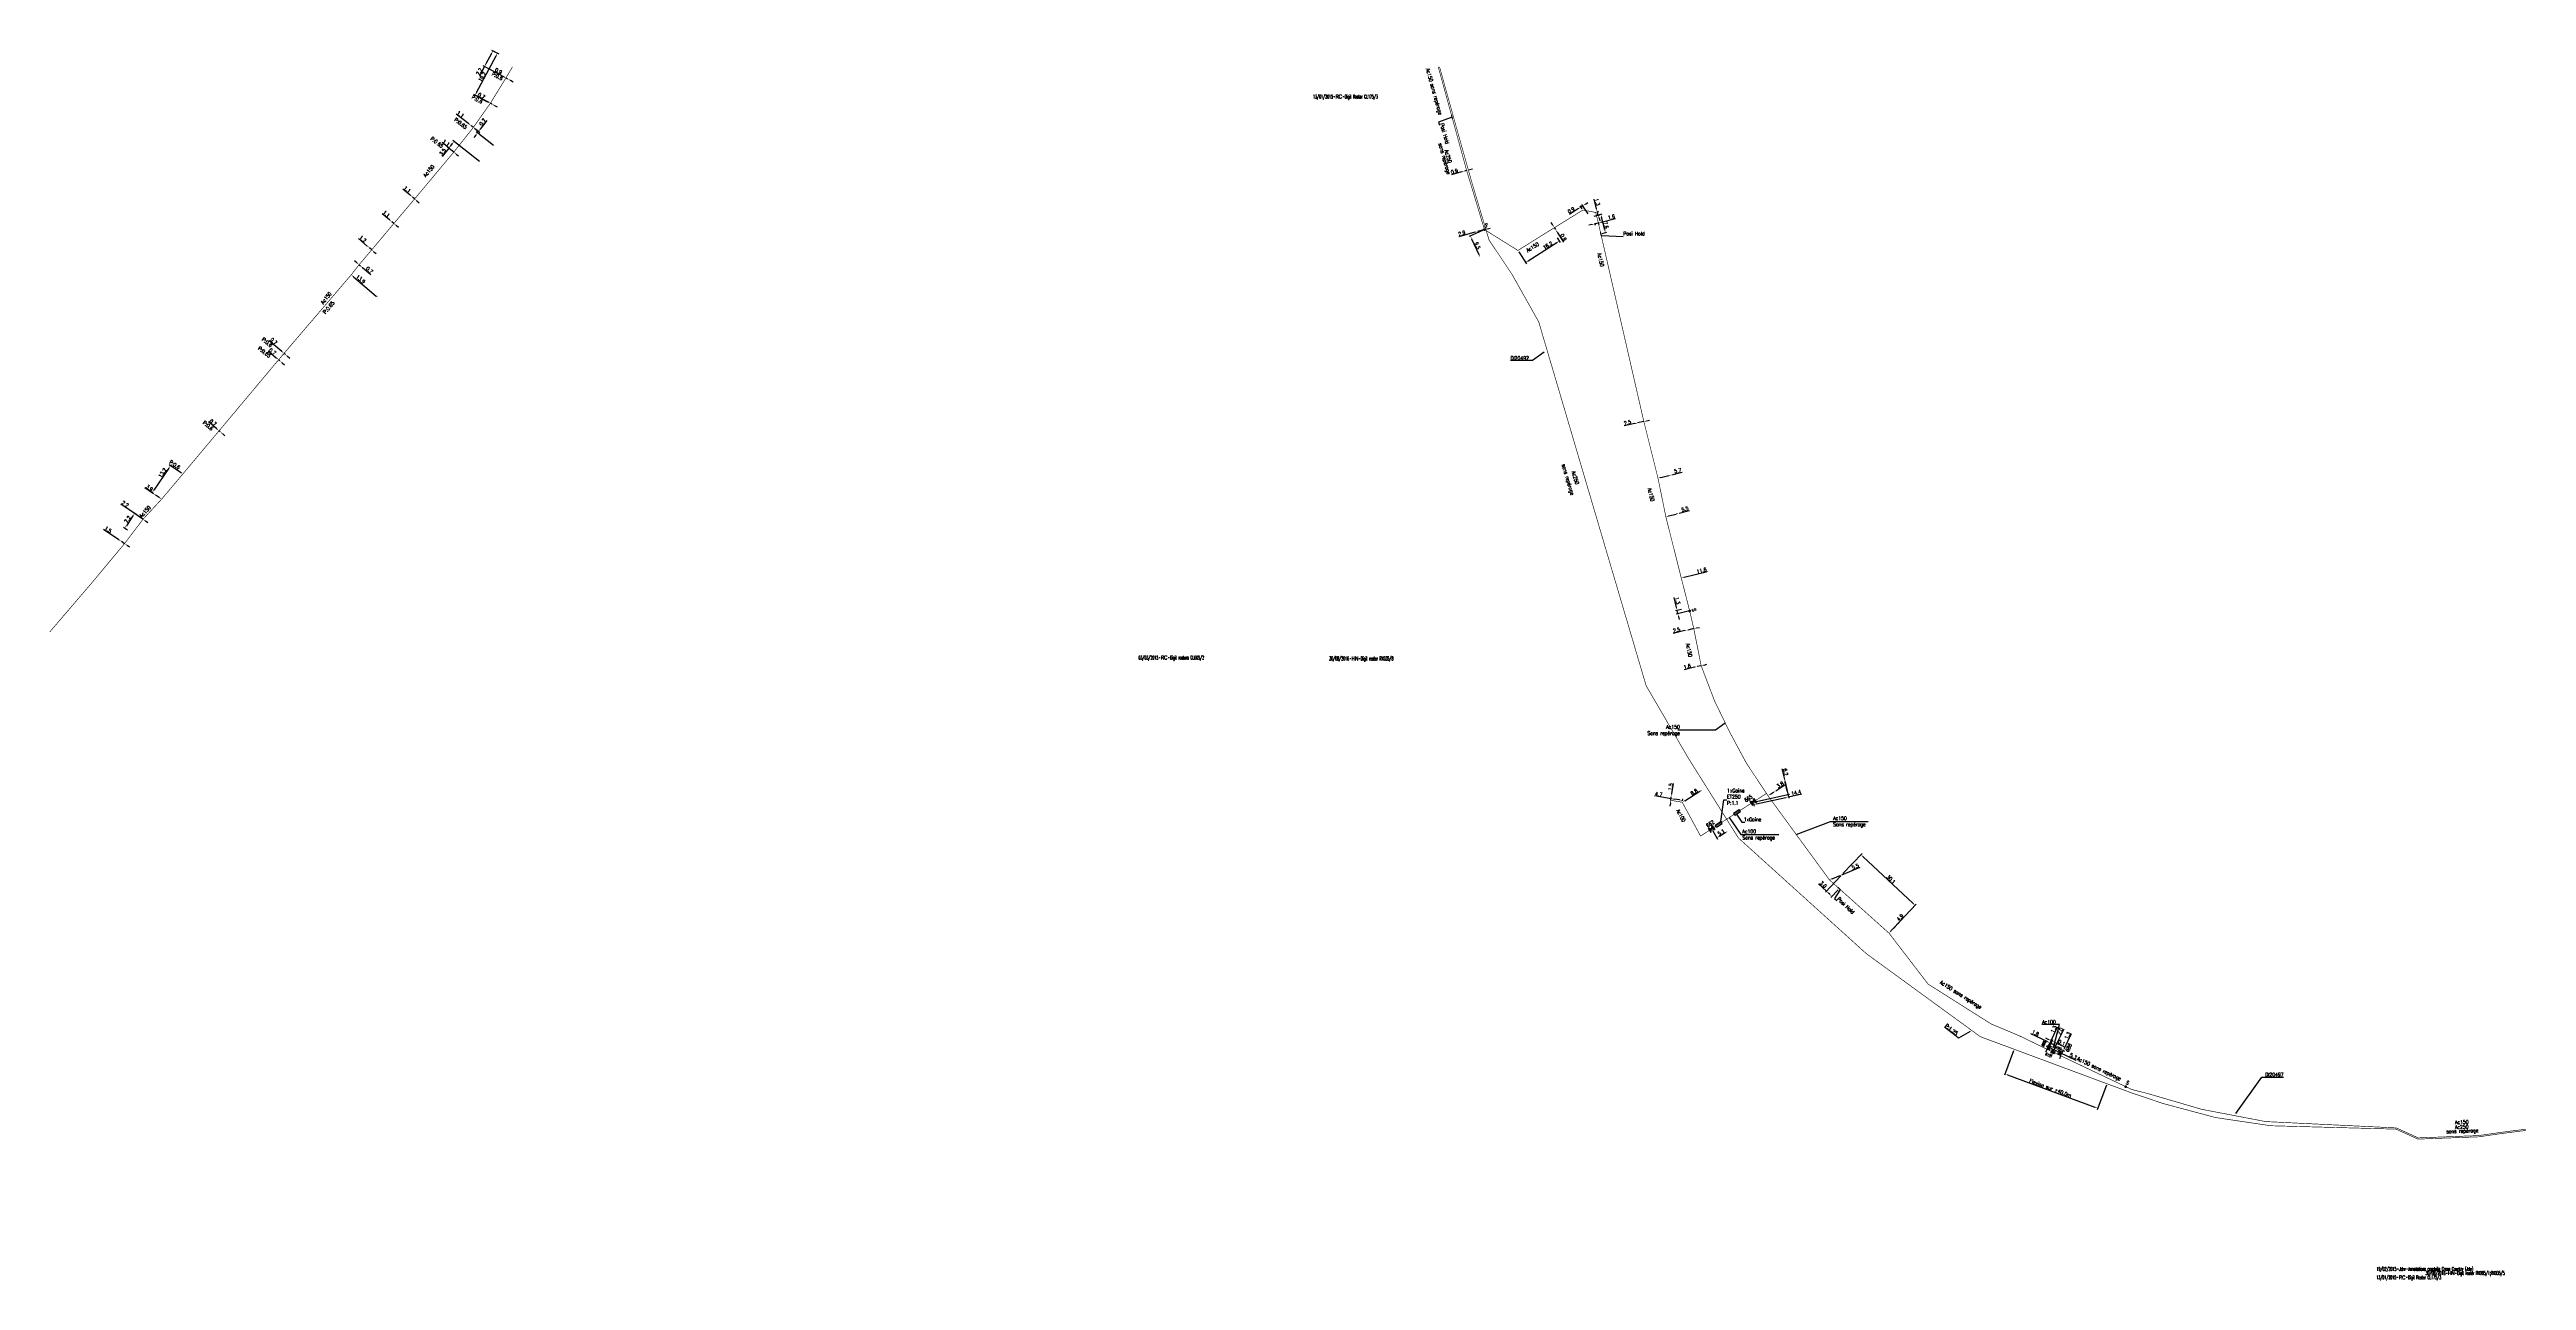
# Model space of a CAD drawing. Header units: millimetres. Extents: x 150000 to 151000, y 126510 to 127007.
import ezdxf
from ezdxf.enums import TextEntityAlignment as Align

# ---------------------------------------------------------------- set-up
doc = ezdxf.new("R2010")
doc.units = ezdxf.units.MM
doc.header["$PDMODE"] = 34
doc.layers.get('0').update_dxf_attribs({"linetype": 'CONTINUOUS'})
doc.layers.get('Defpoints').update_dxf_attribs({"linetype": 'CONTINUOUS'})
for name, color, linetype in [('G_120', 4, 'CONTINUOUS'), ('G_300', 7, 'CONTINUOUS'), ('G_340', 7, 'CONTINUOUS'), ('G_400', 7, 'CONTINUOUS'), ('G_910', 7, 'CONTINUOUS')]:
    doc.layers.add(name, color=color, linetype=linetype)
doc.styles.add('G_ROMANS', font='ROMANS.SHX', dxfattribs={"width": 0.75})
doc.styles.get("Standard").update_dxf_attribs({"font": 'romans.shx', "width": 0.85})
doc.linetypes.add('G_CROSS_COUNTRY', pattern='A,8,-7.08,["CROSS COUNTRY",Standard,S=1,R=0,X=-6.34,Y=-0.5],-7.08', length=22.16)
doc.linetypes.add('G_typB_AP', pattern='A,5,-0.3,["o",Standard,S=1.5,R=0,X=0,Y=-0.5],-1.65', length=6.95)
doc.dimstyles.get("Standard").update_dxf_attribs({"dimtxt": 1.5, "dimasz": 1.2, "dimexe": 0.625, "dimexo": 0.625, "dimgap": 0.25, "dimtad": 1, "dimdec": 1, "dimzin": 0, "dimdsep": 46, "dimtxsty": 'Standard', "dimcen": -0.5, "dimadec": 0, "dimazin": 0, "dimtfac": 1, "dimtdec": 1, "dimtmove": 0, "dimatfit": 3, "dimfxl": 0, "dimtolj": 1, "dimtzin": 0, "dimarcsym": 0})

# ---------------------------------------------------------------- blocks, each defined once
blk = doc.blocks.new('*D3')
at = {"layer": 'Defpoints', "color": 0, "linetype": 'Continuous', "transparency": 16777216}
for p in [(150579.3, 126934.3), (150577.6, 126923.1), (150577.6, 126923.1)]:
    blk.add_point(p, dxfattribs=at)
at = {"layer": 'G_300', "color": 0, "linetype": 'Continuous', "lineweight": -2, "transparency": 16777216}
for p, q in [((150578.8, 126934), (150573.1, 126931.5)), ((150574.1, 126930.6), (150577.1, 126924.2))]:
    blk.add_line(p, q, dxfattribs=at)
at = {"layer": 'G_300', "color": 0, "linetype": 'Continuous', "transparency": 16777216}
for points in [[(150574.3, 126930.7), (150574, 126930.5), (150573.6, 126931.7)], [(150577.3, 126924.2), (150576.9, 126924.1), (150577.6, 126923.1)]]:
    blk.add_solid(points, dxfattribs=at)
at = {"layer": 'G_300', "color": 0, "linetype": 'Continuous', "transparency": 16777216, "insert": (150576.5, 126927.8), "char_height": 1.5, "attachment_point": 5, "rotation": 294.5257}
blk.add_mtext('\\A1;9.5', dxfattribs=at)
blk = doc.blocks.new('*D4')
at = {"layer": 'Defpoints', "color": 0, "linetype": 'Continuous', "transparency": 16777216}
for p in [(150576.5, 126933.5), (150576.5, 126933.5), (150579.3, 126934.3)]:
    blk.add_point(p, dxfattribs=at)
at = {"layer": 'G_300', "color": 0, "linetype": 'Continuous', "lineweight": -2, "transparency": 16777216}
for p, q in [((150575.4, 126933.2), (150569, 126931.4)), ((150579.3, 126934.3), (150576.5, 126933.5)), ((150580.5, 126934.6), (150581.6, 126934.9))]:
    blk.add_line(p, q, dxfattribs=at)
at = {"layer": 'G_300', "color": 0, "linetype": 'Continuous', "transparency": 16777216}
for points in [[(150575.3, 126933.4), (150575.4, 126933), (150576.5, 126933.5)], [(150580.4, 126934.8), (150580.5, 126934.4), (150579.3, 126934.3)]]:
    blk.add_solid(points, dxfattribs=at)
at = {"layer": 'G_300', "color": 0, "linetype": 'Continuous', "transparency": 16777216, "insert": (150570.2, 126932.8), "char_height": 1.5, "attachment_point": 5, "rotation": 15.5057}
blk.add_mtext('\\A1;2.9', dxfattribs=at)
blk = doc.blocks.new('*D5')
at = {"layer": 'Defpoints', "color": 0, "linetype": 'Continuous', "transparency": 16777216}
for p in [(150607.6, 126935), (150608, 126934.3), (150608, 126934.3)]:
    blk.add_point(p, dxfattribs=at)
at = {"layer": 'G_120', "color": 0, "linetype": 'Continuous', "lineweight": -2, "transparency": 16777216}
for p, q in [((150606.9, 126936.1), (150606.3, 126937.1)), ((150607.6, 126935), (150608, 126934.3)), ((150608.7, 126933.3), (150611.2, 126929.2))]:
    blk.add_line(p, q, dxfattribs=at)
at = {"layer": 'G_120', "color": 0, "linetype": 'Continuous', "transparency": 16777216}
for points in [[(150607.1, 126936.2), (150606.8, 126936), (150607.6, 126935)], [(150608.8, 126933.4), (150608.5, 126933.2), (150608, 126934.3)]]:
    blk.add_solid(points, dxfattribs=at)
at = {"layer": 'G_120', "color": 0, "linetype": 'Continuous', "transparency": 16777216, "insert": (150611.2, 126931.1), "char_height": 1.5, "attachment_point": 5, "rotation": 301.7346}
blk.add_mtext('\\A1;0.9', dxfattribs=at)
blk = doc.blocks.new('*D6')
at = {"layer": 'Defpoints', "color": 0, "linetype": 'Continuous', "transparency": 16777216}
for p in [(150619.1, 126943.9), (150619.1, 126942.2), (150621.5, 126940)]:
    blk.add_point(p, dxfattribs=at)
at = {"layer": 'G_120', "color": 0, "linetype": 'Continuous', "lineweight": -2, "transparency": 16777216}
for p, q in [((150617.3, 126942.8), (150613.7, 126940.4)), ((150618.8, 126942.7), (150618, 126943.9)), ((150619.1, 126943.9), (150618.3, 126943.4)), ((150621.2, 126940.6), (150618.7, 126944.4)), ((150620.1, 126944.5), (150621.1, 126945.2))]:
    blk.add_line(p, q, dxfattribs=at)
at = {"layer": 'G_120', "color": 0, "linetype": 'Continuous', "transparency": 16777216}
for points in [[(150617.2, 126942.9), (150617.4, 126942.6), (150618.3, 126943.4)], [(150620, 126944.7), (150620.2, 126944.4), (150619.1, 126943.9)]]:
    blk.add_solid(points, dxfattribs=at)
at = {"layer": 'G_120', "color": 0, "linetype": 'Continuous', "transparency": 16777216, "insert": (150614.4, 126942.1), "char_height": 1.5, "attachment_point": 5, "rotation": 32.3565}
blk.add_mtext('\\A1;0.9', dxfattribs=at)
blk = doc.blocks.new('*D7')
at = {"layer": 'Defpoints', "color": 0, "linetype": 'Continuous', "transparency": 16777216}
for p in [(150623.6, 126937.5), (150623.8, 126936.6), (150625.1, 126937.9)]:
    blk.add_point(p, dxfattribs=at)
at = {"layer": 'G_120', "color": 0, "linetype": 'Continuous', "lineweight": -2, "transparency": 16777216}
for p, q in [((150622.7, 126936.3), (150621.5, 126936)), ((150623.8, 126936.6), (150625.3, 126937)), ((150623.8, 126936.9), (150624, 126936)), ((150625.3, 126937.3), (150625.5, 126936.4)), ((150626.5, 126937.3), (150632.3, 126938.8))]:
    blk.add_line(p, q, dxfattribs=at)
at = {"layer": 'G_120', "color": 0, "linetype": 'Continuous', "transparency": 16777216}
for points in [[(150622.6, 126936.5), (150622.7, 126936.1), (150623.8, 126936.6)], [(150626.5, 126937.5), (150626.6, 126937.1), (150625.3, 126937)]]:
    blk.add_solid(points, dxfattribs=at)
at = {"layer": 'G_120', "color": 0, "linetype": 'Continuous', "transparency": 16777216, "insert": (150630.6, 126939.4), "char_height": 1.5, "attachment_point": 5, "rotation": 14.677}
blk.add_mtext('\\A1;1.6', dxfattribs=at)
blk = doc.blocks.new('*D8')
at = {"layer": 'Defpoints', "color": 0, "linetype": 'Continuous', "transparency": 16777216}
for p in [(150623.1, 126939.6), (150624.2, 126941.2), (150625.3, 126940.1)]:
    blk.add_point(p, dxfattribs=at)
at = {"layer": 'G_120', "color": 0, "linetype": 'Continuous', "lineweight": -2, "transparency": 16777216}
for p, q in [((150624.6, 126942.6), (150623.6, 126946.6)), ((150623.7, 126939.7), (150625.9, 126940.3)), ((150624.8, 126941.4), (150625.5, 126941.6)), ((150625.3, 126940.1), (150624.9, 126941.4)), ((150625.6, 126939), (150625.9, 126937.8))]:
    blk.add_line(p, q, dxfattribs=at)
at = {"layer": 'G_120', "color": 0, "linetype": 'Continuous', "transparency": 16777216}
for points in [[(150624.8, 126942.6), (150624.4, 126942.5), (150624.9, 126941.4)], [(150625.8, 126939), (150625.4, 126938.9), (150625.3, 126940.1)]]:
    blk.add_solid(points, dxfattribs=at)
at = {"layer": 'G_120', "color": 0, "linetype": 'Continuous', "transparency": 16777216, "insert": (150624.9, 126945.4), "char_height": 1.5, "attachment_point": 5, "rotation": 284.677}
blk.add_mtext('\\A1;1.3', dxfattribs=at)
blk = doc.blocks.new('*D9')
at = {"layer": 'Defpoints', "color": 0, "linetype": 'Continuous', "transparency": 16777216}
for p in [(150571.3, 126957.9), (150571.3, 126957.9), (150572.1, 126958.1)]:
    blk.add_point(p, dxfattribs=at)
at = {"layer": 'G_120', "color": 0, "linetype": 'Continuous', "lineweight": -2, "transparency": 16777216}
for p, q in [((150570.1, 126957.6), (150566, 126956.4)), ((150572.1, 126958.1), (150571.3, 126957.9)), ((150573.3, 126958.5), (150574.5, 126958.8))]:
    blk.add_line(p, q, dxfattribs=at)
at = {"layer": 'G_120', "color": 0, "linetype": 'Continuous', "transparency": 16777216}
for points in [[(150570.1, 126957.8), (150570.2, 126957.4), (150571.3, 126957.9)], [(150573.2, 126958.6), (150573.3, 126958.3), (150572.1, 126958.1)]]:
    blk.add_solid(points, dxfattribs=at)
at = {"layer": 'G_120', "color": 0, "linetype": 'Continuous', "transparency": 16777216, "insert": (150567.2, 126957.8), "char_height": 1.5, "attachment_point": 5, "rotation": 15.3228}
blk.add_mtext('\\A1;0.9', dxfattribs=at)
blk = doc.blocks.new('*D10')
at = {"layer": 'Defpoints', "color": 0, "linetype": 'Continuous', "transparency": 16777216}
for p in [(150641.2, 126856.2), (150641.2, 126856.2), (150643.7, 126856.7)]:
    blk.add_point(p, dxfattribs=at)
at = {"layer": 'G_120', "color": 0, "linetype": 'Continuous', "lineweight": -2, "transparency": 16777216}
for p, q in [((150640.1, 126855.9), (150635.8, 126855)), ((150643.7, 126856.7), (150641.2, 126856.2)), ((150644.9, 126857), (150646, 126857.3))]:
    blk.add_line(p, q, dxfattribs=at)
at = {"layer": 'G_120', "color": 0, "linetype": 'Continuous', "transparency": 16777216}
for points in [[(150640, 126856.1), (150640.1, 126855.7), (150641.2, 126856.2)], [(150644.8, 126857.2), (150644.9, 126856.8), (150643.7, 126856.7)]]:
    blk.add_solid(points, dxfattribs=at)
at = {"layer": 'G_120', "color": 0, "linetype": 'Continuous', "transparency": 16777216, "insert": (150637.1, 126856.3), "char_height": 1.5, "attachment_point": 5, "rotation": 12.5925}
blk.add_mtext('\\A1;2.5', dxfattribs=at)
blk = doc.blocks.new('*D11')
at = {"layer": 'Defpoints', "color": 0, "linetype": 'Continuous', "transparency": 16777216}
for p in [(150649.4, 126833.9), (150655, 126835.2), (150655, 126835.2)]:
    blk.add_point(p, dxfattribs=at)
at = {"layer": 'G_120', "color": 0, "linetype": 'Continuous', "lineweight": -2, "transparency": 16777216}
for p, q in [((150650.6, 126834.2), (150653.8, 126835)), ((150655, 126835.2), (150659.2, 126836.3))]:
    blk.add_line(p, q, dxfattribs=at)
at = {"layer": 'G_120', "color": 0, "linetype": 'Continuous', "transparency": 16777216}
for points in [[(150650.5, 126834.4), (150650.6, 126834), (150649.4, 126833.9)], [(150653.7, 126835.1), (150653.8, 126834.8), (150655, 126835.2)]]:
    blk.add_solid(points, dxfattribs=at)
at = {"layer": 'G_120', "color": 0, "linetype": 'Continuous', "transparency": 16777216, "insert": (150657.4, 126836.9), "char_height": 1.5, "attachment_point": 5, "rotation": 13.8331}
blk.add_mtext('\\A1;5.7', dxfattribs=at)
blk = doc.blocks.new('*D12')
at = {"layer": 'Defpoints', "color": 0, "linetype": 'Continuous', "transparency": 16777216}
for p in [(150652.6, 126818.3), (150657.9, 126819.7), (150657.9, 126819.7)]:
    blk.add_point(p, dxfattribs=at)
at = {"layer": 'G_120', "color": 0, "linetype": 'Continuous', "lineweight": -2, "transparency": 16777216}
for p, q in [((150653.7, 126818.6), (150656.7, 126819.4)), ((150657.9, 126819.7), (150662.1, 126820.8))]:
    blk.add_line(p, q, dxfattribs=at)
at = {"layer": 'G_120', "color": 0, "linetype": 'Continuous', "transparency": 16777216}
for points in [[(150653.7, 126818.8), (150653.8, 126818.4), (150652.6, 126818.3)], [(150656.6, 126819.6), (150656.7, 126819.2), (150657.9, 126819.7)]]:
    blk.add_solid(points, dxfattribs=at)
at = {"layer": 'G_120', "color": 0, "linetype": 'Continuous', "transparency": 16777216, "insert": (150660.3, 126821.4), "char_height": 1.5, "attachment_point": 5, "rotation": 14.3452}
blk.add_mtext('\\A1;5.5', dxfattribs=at)
blk = doc.blocks.new('*D13')
at = {"layer": 'Defpoints', "color": 0, "linetype": 'Continuous', "transparency": 16777216}
for p in [(150658.8, 126793.6), (150670.1, 126796.3), (150670.1, 126796.3)]:
    blk.add_point(p, dxfattribs=at)
at = {"layer": 'G_120', "color": 0, "linetype": 'Continuous', "lineweight": -2, "transparency": 16777216}
blk.add_line((150660, 126793.9), (150668.9, 126796), dxfattribs=at)
at = {"layer": 'G_120', "color": 0, "linetype": 'Continuous', "transparency": 16777216}
for points in [[(150659.9, 126794.1), (150660, 126793.7), (150658.8, 126793.6)], [(150668.8, 126796.2), (150668.9, 126795.8), (150670.1, 126796.3)]]:
    blk.add_solid(points, dxfattribs=at)
at = {"layer": 'G_120', "color": 0, "linetype": 'Continuous', "transparency": 16777216, "insert": (150667, 126796.6), "char_height": 1.5, "attachment_point": 5, "rotation": 13.6262}
blk.add_mtext('\\A1;11.6', dxfattribs=at)
blk = doc.blocks.new('*D14')
at = {"layer": 'Defpoints', "color": 0, "linetype": 'Continuous', "transparency": 16777216}
for p in [(150661.4, 126772.5), (150661.4, 126772.5), (150663.9, 126773.1)]:
    blk.add_point(p, dxfattribs=at)
at = {"layer": 'G_120', "color": 0, "linetype": 'Continuous', "lineweight": -2, "transparency": 16777216}
for p, q in [((150660.2, 126772.3), (150655.5, 126771.2)), ((150663.9, 126773.1), (150661.4, 126772.5)), ((150665, 126773.4), (150666.2, 126773.6))]:
    blk.add_line(p, q, dxfattribs=at)
at = {"layer": 'G_120', "color": 0, "linetype": 'Continuous', "transparency": 16777216}
for points in [[(150660.2, 126772.4), (150660.3, 126772.1), (150661.4, 126772.5)], [(150665, 126773.6), (150665.1, 126773.2), (150663.9, 126773.1)]]:
    blk.add_solid(points, dxfattribs=at)
at = {"layer": 'G_120', "color": 0, "linetype": 'Continuous', "transparency": 16777216, "insert": (150656.9, 126772.5), "char_height": 1.5, "attachment_point": 5, "rotation": 12.9813}
blk.add_mtext('\\A1;2.5', dxfattribs=at)
blk = doc.blocks.new('*D15')
at = {"layer": 'Defpoints', "color": 0, "linetype": 'Continuous', "transparency": 16777216}
for p in [(150657.2, 126780.4), (150659.5, 126781), (150662.2, 126780.3)]:
    blk.add_point(p, dxfattribs=at)
at = {"layer": 'G_300', "color": 0, "linetype": 'Continuous', "lineweight": -2, "transparency": 16777216}
for p, q in [((150656.9, 126781.6), (150655.9, 126785.7)), ((150658.9, 126780.8), (150656.5, 126780.3)), ((150661.6, 126780.1), (150656.8, 126779)), ((150657.4, 126779.2), (150657.2, 126780.4)), ((150657.7, 126778), (150658, 126776.8))]:
    blk.add_line(p, q, dxfattribs=at)
at = {"layer": 'G_300', "color": 0, "linetype": 'Continuous', "transparency": 16777216}
for points in [[(150657.1, 126781.6), (150656.7, 126781.5), (150657.2, 126780.4)], [(150657.9, 126778), (150657.5, 126777.9), (150657.4, 126779.2)]]:
    blk.add_solid(points, dxfattribs=at)
at = {"layer": 'G_300', "color": 0, "linetype": 'Continuous', "transparency": 16777216, "insert": (150657.3, 126784.4), "char_height": 1.5, "attachment_point": 5, "rotation": 282.9813}
blk.add_mtext('\\A1;1.3', dxfattribs=at)
blk = doc.blocks.new('*D16')
at = {"layer": 'Defpoints', "color": 0, "linetype": 'Continuous', "transparency": 16777216}
for p in [(150665.2, 126757.8), (150665.2, 126757.8), (150666.8, 126758.1)]:
    blk.add_point(p, dxfattribs=at)
at = {"layer": 'G_120', "color": 0, "linetype": 'Continuous', "lineweight": -2, "transparency": 16777216}
for p, q in [((150664.1, 126757.5), (150660, 126756.5)), ((150666.8, 126758.1), (150665.2, 126757.8)), ((150668, 126758.4), (150669.2, 126758.7))]:
    blk.add_line(p, q, dxfattribs=at)
at = {"layer": 'G_120', "color": 0, "linetype": 'Continuous', "transparency": 16777216}
for points in [[(150664, 126757.7), (150664.1, 126757.3), (150665.2, 126757.8)], [(150668, 126758.6), (150668.1, 126758.2), (150666.8, 126758.1)]]:
    blk.add_solid(points, dxfattribs=at)
at = {"layer": 'G_120', "color": 0, "linetype": 'Continuous', "transparency": 16777216, "insert": (150661.2, 126757.8), "char_height": 1.5, "attachment_point": 5, "rotation": 13.8106}
blk.add_mtext('\\A1;1.6', dxfattribs=at)
blk = doc.blocks.new('*D17')
at = {"layer": 'Defpoints', "color": 0, "linetype": 'Continuous', "transparency": 16777216}
for p in [(150671, 126692.2), (150677.6, 126691.3), (150677.6, 126691.3)]:
    blk.add_point(p, dxfattribs=at)
at = {"layer": 'G_300', "color": 0, "linetype": 'Continuous', "lineweight": -2, "transparency": 16777216}
for p, q in [((150671.4, 126691.7), (150673.5, 126688.1)), ((150674.2, 126689.3), (150676.5, 126690.7))]:
    blk.add_line(p, q, dxfattribs=at)
at = {"layer": 'G_300', "color": 0, "linetype": 'Continuous', "transparency": 16777216}
for points in [[(150674.1, 126689.4), (150674.3, 126689.1), (150673.2, 126688.6)], [(150676.4, 126690.8), (150676.7, 126690.5), (150677.6, 126691.3)]]:
    blk.add_solid(points, dxfattribs=at)
at = {"layer": 'G_300', "color": 0, "linetype": 'Continuous', "transparency": 16777216, "insert": (150674.9, 126690.8), "char_height": 1.5, "attachment_point": 5, "rotation": 31.5481}
blk.add_mtext('\\A1;5.1', dxfattribs=at)
blk = doc.blocks.new('*D18')
at = {"layer": 'Defpoints', "color": 0, "linetype": 'Continuous', "transparency": 16777216}
for p in [(150700.6, 126712.2), (150687.8, 126703.1), (150702.1, 126705.2)]:
    blk.add_point(p, dxfattribs=at)
at = {"layer": 'G_300', "color": 0, "linetype": 'Continuous', "lineweight": -2, "transparency": 16777216}
for p, q in [((150688, 126702.5), (150688.2, 126701.4)), ((150689.2, 126702.3), (150701, 126704.9)), ((150700.7, 126711.6), (150702.3, 126704.6)), ((150702.1, 126705.2), (150707.5, 126706.4))]:
    blk.add_line(p, q, dxfattribs=at)
at = {"layer": 'G_300', "color": 0, "linetype": 'Continuous', "transparency": 16777216}
for points in [[(150689.2, 126702.5), (150689.3, 126702.1), (150688.1, 126702.1)], [(150700.9, 126705.1), (150701, 126704.7), (150702.1, 126705.2)]]:
    blk.add_solid(points, dxfattribs=at)
at = {"layer": 'G_300', "color": 0, "linetype": 'Continuous', "transparency": 16777216, "insert": (150705.2, 126706.9), "char_height": 1.5, "attachment_point": 5, "rotation": 12.5522}
blk.add_mtext('\\A1;14.4', dxfattribs=at)
blk = doc.blocks.new('*D19')
at = {"layer": 'Defpoints', "color": 0, "linetype": 'Continuous', "transparency": 16777216}
for p in [(150700.6, 126712.2), (150700.6, 126712.2), (150687.8, 126703.1)]:
    blk.add_point(p, dxfattribs=at)
at = {"layer": 'G_300', "color": 0, "linetype": 'Continuous', "lineweight": -2, "transparency": 16777216}
for p, q in [((150700.6, 126712.2), (150699.6, 126716.5)), ((150688.5, 126703.2), (150702.5, 126706.3)), ((150701.6, 126707.4), (150700.8, 126711.1))]:
    blk.add_line(p, q, dxfattribs=at)
at = {"layer": 'G_300', "color": 0, "linetype": 'Continuous', "transparency": 16777216}
for points in [[(150701, 126711.1), (150700.6, 126711), (150700.6, 126712.2)], [(150701.8, 126707.4), (150701.4, 126707.3), (150701.9, 126706.2)]]:
    blk.add_solid(points, dxfattribs=at)
at = {"layer": 'G_300', "color": 0, "linetype": 'Continuous', "transparency": 16777216, "insert": (150700.9, 126715.2), "char_height": 1.5, "attachment_point": 5, "rotation": 282.5522}
blk.add_mtext('\\A1;6.2', dxfattribs=at)
blk = doc.blocks.new('*D20')
at = {"layer": 'Defpoints', "color": 0, "linetype": 'Continuous', "transparency": 16777216}
for p in [(150654.6, 126703.7), (150654.8, 126705.2), (150654.8, 126705.2)]:
    blk.add_point(p, dxfattribs=at)
at = {"layer": 'G_120', "color": 0, "linetype": 'Continuous', "lineweight": -2, "transparency": 16777216}
for p, q in [((150654.4, 126702.6), (150654.2, 126701.4)), ((150654.6, 126703.7), (150654.8, 126705.2)), ((150655, 126706.4), (150655.7, 126710.5))]:
    blk.add_line(p, q, dxfattribs=at)
at = {"layer": 'G_120', "color": 0, "linetype": 'Continuous', "transparency": 16777216}
for points in [[(150654.2, 126702.6), (150654.6, 126702.5), (150654.6, 126703.7)], [(150654.8, 126706.4), (150655.2, 126706.3), (150654.8, 126705.2)]]:
    blk.add_solid(points, dxfattribs=at)
at = {"layer": 'G_120', "color": 0, "linetype": 'Continuous', "transparency": 16777216, "insert": (150654.5, 126709.2), "char_height": 1.5, "attachment_point": 5, "rotation": 80.8545}
blk.add_mtext('\\A1;1.5', dxfattribs=at)
blk = doc.blocks.new('*D21')
at = {"layer": 'Defpoints', "color": 0, "linetype": 'Continuous', "transparency": 16777216}
for p in [(150654.6, 126703.7), (150654.7, 126704.4), (150659.2, 126703)]:
    blk.add_point(p, dxfattribs=at)
at = {"layer": 'G_120', "color": 0, "linetype": 'Continuous', "lineweight": -2, "transparency": 16777216}
for p, q in [((150654.7, 126704.4), (150648, 126705.5)), ((150654.7, 126704.4), (150654.8, 126705)), ((150658.1, 126703.9), (150655.9, 126704.2)), ((150659.3, 126703.6), (150659.4, 126704.3))]:
    blk.add_line(p, q, dxfattribs=at)
at = {"layer": 'G_120', "color": 0, "linetype": 'Continuous', "transparency": 16777216}
for points in [[(150655.9, 126704.4), (150655.9, 126704), (150654.7, 126704.4)], [(150658.2, 126704.1), (150658.1, 126703.7), (150659.3, 126703.7)]]:
    blk.add_solid(points, dxfattribs=at)
at = {"layer": 'G_120', "color": 0, "linetype": 'Continuous', "transparency": 16777216, "insert": (150649.7, 126706.2), "char_height": 1.5, "attachment_point": 5, "rotation": 350.8545}
blk.add_mtext('\\A1;4.7', dxfattribs=at)
blk = doc.blocks.new('*D22')
at = {"layer": 'Defpoints', "color": 0, "linetype": 'Continuous', "transparency": 16777216}
for p in [(150659.2, 126703), (150667.3, 126708), (150667.3, 126708)]:
    blk.add_point(p, dxfattribs=at)
at = {"layer": 'G_120', "color": 0, "linetype": 'Continuous', "lineweight": -2, "transparency": 16777216}
blk.add_line((150660.2, 126703.6), (150666.3, 126707.4), dxfattribs=at)
at = {"layer": 'G_120', "color": 0, "linetype": 'Continuous', "transparency": 16777216}
for points in [[(150660.1, 126703.8), (150660.3, 126703.5), (150659.2, 126703)], [(150666.2, 126707.5), (150666.4, 126707.2), (150667.3, 126708)]]:
    blk.add_solid(points, dxfattribs=at)
at = {"layer": 'G_120', "color": 0, "linetype": 'Continuous', "transparency": 16777216, "insert": (150664, 126707.1), "char_height": 1.5, "attachment_point": 5, "rotation": 31.5481}
blk.add_mtext('\\A1;8.8', dxfattribs=at)
blk = doc.blocks.new('*D23')
at = {"layer": 'Defpoints', "color": 0, "linetype": 'Continuous', "transparency": 16777216}
for p in [(150693.8, 126705.6), (150697, 126707.6), (150697, 126707.6)]:
    blk.add_point(p, dxfattribs=at)
at = {"layer": 'G_120', "color": 0, "linetype": 'Continuous', "lineweight": -2, "transparency": 16777216}
for p, q in [((150694.8, 126706.2), (150696, 126707)), ((150697, 126707.6), (150700.7, 126710))]:
    blk.add_line(p, q, dxfattribs=at)
at = {"layer": 'G_120', "color": 0, "linetype": 'Continuous', "transparency": 16777216}
for points in [[(150694.7, 126706.4), (150695, 126706.1), (150693.8, 126705.6)], [(150695.9, 126707.1), (150696.1, 126706.8), (150697, 126707.6)]]:
    blk.add_solid(points, dxfattribs=at)
at = {"layer": 'G_120', "color": 0, "linetype": 'Continuous', "transparency": 16777216, "insert": (150698.8, 126710), "char_height": 1.5, "attachment_point": 5, "rotation": 32.7531}
blk.add_mtext('\\A1;3.8', dxfattribs=at)
blk = doc.blocks.new('*D24')
at = {"layer": 'Defpoints', "color": 0, "linetype": 'Continuous', "transparency": 16777216}
for p in [(150723.7, 126673.7), (150723.7, 126673.7), (150718.6, 126671.7)]:
    blk.add_point(p, dxfattribs=at)
at = {"layer": 'G_120', "color": 0, "linetype": 'Continuous', "lineweight": -2, "transparency": 16777216}
for p, q in [((150719.7, 126672.1), (150722.6, 126673.3)), ((150723.7, 126673.7), (150731, 126676.7))]:
    blk.add_line(p, q, dxfattribs=at)
at = {"layer": 'G_120', "color": 0, "linetype": 'Continuous', "transparency": 16777216}
for points in [[(150719.6, 126672.3), (150719.8, 126671.9), (150718.6, 126671.7)], [(150722.5, 126673.4), (150722.6, 126673.1), (150723.7, 126673.7)]]:
    blk.add_solid(points, dxfattribs=at)
at = {"layer": 'G_120', "color": 0, "linetype": 'Continuous', "transparency": 16777216, "insert": (150729.1, 126677), "char_height": 1.5, "attachment_point": 5, "rotation": 22.0138}
blk.add_mtext('\\A1;5.5', dxfattribs=at)
blk = doc.blocks.new('*D25')
at = {"layer": 'Defpoints', "color": 0, "linetype": 'Continuous', "transparency": 16777216}
for p in [(150723.7, 126673.7), (150717.4, 126667), (150722.6, 126668.1)]:
    blk.add_point(p, dxfattribs=at)
at = {"layer": 'G_340', "color": 0, "linetype": 'Continuous', "lineweight": -2, "transparency": 16777216}
for p, q in [((150723.3, 126673.3), (150717, 126666.6)), ((150717.4, 126667), (150714.2, 126670)), ((150718.8, 126665.8), (150718.3, 126666.2)), ((150722.2, 126667.6), (150719.2, 126664.5))]:
    blk.add_line(p, q, dxfattribs=at)
at = {"layer": 'G_340', "color": 0, "linetype": 'Continuous', "transparency": 16777216}
for points in [[(150718.4, 126666.4), (150718.2, 126666.1), (150717.4, 126667)], [(150718.9, 126665.9), (150718.6, 126665.6), (150719.6, 126665)]]:
    blk.add_solid(points, dxfattribs=at)
at = {"layer": 'G_340', "color": 0, "linetype": 'Continuous', "transparency": 16777216, "insert": (150716.1, 126669.7), "char_height": 1.5, "attachment_point": 5, "rotation": 316.8382}
blk.add_mtext('\\A1;3.0', dxfattribs=at)
blk = doc.blocks.new('*D26')
at = {"layer": 'Defpoints', "color": 0, "linetype": 'Continuous', "transparency": 16777216}
for p in [(150731.3, 126681.9), (150723.7, 126673.7), (150744.2, 126651.7)]:
    blk.add_point(p, dxfattribs=at)
at = {"layer": 'G_120', "color": 0, "linetype": 'Continuous', "lineweight": -2, "transparency": 16777216}
for p, q in [((150724.1, 126674.2), (150731.8, 126682.3)), ((150752.4, 126662.1), (150732.2, 126681)), ((150744.7, 126652.2), (150753.7, 126661.8))]:
    blk.add_line(p, q, dxfattribs=at)
at = {"layer": 'G_120', "color": 0, "linetype": 'Continuous', "transparency": 16777216}
for points in [[(150732.3, 126681.2), (150732.1, 126680.9), (150731.3, 126681.9)], [(150752.5, 126662.3), (150752.2, 126662), (150753.2, 126661.3)]]:
    blk.add_solid(points, dxfattribs=at)
at = {"layer": 'G_120', "color": 0, "linetype": 'Continuous', "transparency": 16777216, "insert": (150743.5, 126671.8), "char_height": 1.5, "attachment_point": 5, "rotation": 316.8382}
blk.add_mtext('\\A1;30.1', dxfattribs=at)
blk = doc.blocks.new('*D27')
at = {"layer": 'Defpoints', "color": 0, "linetype": 'Continuous', "transparency": 16777216}
for p in [(150746.1, 126653.7), (150746.1, 126653.7), (150742.7, 126650.1)]:
    blk.add_point(p, dxfattribs=at)
at = {"layer": 'G_120', "color": 0, "linetype": 'Continuous', "lineweight": -2, "transparency": 16777216}
for p, q in [((150743.5, 126651), (150745.3, 126652.8)), ((150746.1, 126653.7), (150749, 126656.8))]:
    blk.add_line(p, q, dxfattribs=at)
at = {"layer": 'G_120', "color": 0, "linetype": 'Continuous', "transparency": 16777216}
for points in [[(150745.1, 126652.9), (150745.4, 126652.6), (150746.1, 126653.7)], [(150743.4, 126651.1), (150743.7, 126650.8), (150742.7, 126650.1)]]:
    blk.add_solid(points, dxfattribs=at)
at = {"layer": 'G_120', "color": 0, "linetype": 'Continuous', "transparency": 16777216, "insert": (150747.2, 126656.4), "char_height": 1.5, "attachment_point": 5, "rotation": 46.8382}
blk.add_mtext('\\A1;4.9', dxfattribs=at)
blk = doc.blocks.new('*D28')
at = {"layer": 'Defpoints', "color": 0, "linetype": 'Continuous', "transparency": 16777216}
for p in [(150807.3, 126603.9), (150807.9, 126606.2), (150808.1, 126606.7)]:
    blk.add_point(p, dxfattribs=at)
at = {"layer": 'G_300', "color": 0, "linetype": 'Continuous', "lineweight": -2, "transparency": 16777216}
for p, q in [((150807, 126607.2), (150806, 126607.7)), ((150807.6, 126604.5), (150808.8, 126607.1)), ((150808.1, 126606.8), (150808.4, 126607.3)), ((150808.1, 126606.7), (150808.6, 126606.5)), ((150809.7, 126606), (150813.3, 126604.3))]:
    blk.add_line(p, q, dxfattribs=at)
at = {"layer": 'G_300', "color": 0, "linetype": 'Continuous', "transparency": 16777216}
for points in [[(150807.1, 126607.4), (150806.9, 126607), (150808.1, 126606.7)], [(150809.7, 126606.2), (150809.6, 126605.8), (150808.6, 126606.5)]]:
    blk.add_solid(points, dxfattribs=at)
at = {"layer": 'G_300', "color": 0, "linetype": 'Continuous', "transparency": 16777216, "insert": (150812.4, 126605.8), "char_height": 1.5, "attachment_point": 5, "rotation": 334.6144}
blk.add_mtext('\\A1;0.1', dxfattribs=at)
blk = doc.blocks.new('*D29')
at = {"layer": 'Defpoints', "color": 0, "linetype": 'Continuous', "transparency": 16777216}
for p in [(150807.7, 126605.8), (150807.9, 126606.2), (150808.9, 126602.1)]:
    blk.add_point(p, dxfattribs=at)
at = {"layer": 'G_300', "color": 0, "linetype": 'Continuous', "lineweight": -2, "transparency": 16777216}
for p, q in [((150806.6, 126606.3), (150800, 126609.4)), ((150807.6, 126605.6), (150807.4, 126605.2)), ((150810.1, 126604.6), (150807.7, 126605.8)), ((150809.2, 126602.6), (150810.4, 126605.2)), ((150811.2, 126604.1), (150812.3, 126603.6))]:
    blk.add_line(p, q, dxfattribs=at)
at = {"layer": 'G_300', "color": 0, "linetype": 'Continuous', "transparency": 16777216}
for points in [[(150806.7, 126606.5), (150806.5, 126606.1), (150807.7, 126605.8)], [(150811.3, 126604.3), (150811.1, 126603.9), (150810.1, 126604.6)]]:
    blk.add_solid(points, dxfattribs=at)
at = {"layer": 'G_300', "color": 0, "linetype": 'Continuous', "transparency": 16777216, "insert": (150801.8, 126609.7), "char_height": 1.5, "attachment_point": 5, "rotation": 334.6144}
blk.add_mtext('\\A1;1.8', dxfattribs=at)
blk = doc.blocks.new('*D30')
at = {"layer": 'Defpoints', "color": 0, "linetype": 'Continuous', "transparency": 16777216}
for p in [(150806.9, 126604.1), (150807.9, 126606.2), (150811.7, 126601.9)]:
    blk.add_point(p, dxfattribs=at)
at = {"layer": 'G_300', "color": 0, "linetype": 'Continuous', "lineweight": -2, "transparency": 16777216}
for p, q in [((150807.6, 126605.6), (150806.6, 126603.6)), ((150808, 126603.6), (150810.6, 126602.4)), ((150811.7, 126601.9), (150818.1, 126598.8))]:
    blk.add_line(p, q, dxfattribs=at)
at = {"layer": 'G_300', "color": 0, "linetype": 'Continuous', "transparency": 16777216}
for points in [[(150808.1, 126603.8), (150807.9, 126603.4), (150806.9, 126604.1)], [(150810.7, 126602.5), (150810.5, 126602.2), (150811.7, 126601.9)]]:
    blk.add_solid(points, dxfattribs=at)
at = {"layer": 'G_300', "color": 0, "linetype": 'Continuous', "transparency": 16777216, "insert": (150817.1, 126600.4), "char_height": 1.5, "attachment_point": 5, "rotation": 334.6144}
blk.add_mtext('\\A1;5.3', dxfattribs=at)
blk = doc.blocks.new('*D31')
at = {"layer": 'Defpoints', "color": 0, "linetype": 'Continuous', "transparency": 16777216}
for p in [(150809.1, 126604.5), (150811.7, 126601.9), (150813.1, 126602.6)]:
    blk.add_point(p, dxfattribs=at)
at = {"layer": 'G_300', "color": 0, "linetype": 'Continuous', "lineweight": -2, "transparency": 16777216}
for p, q in [((150809.6, 126604.3), (150813.6, 126602.4)), ((150812.5, 126601.5), (150813.1, 126602.6)), ((150813.6, 126603.7), (150816.4, 126609.6)), ((150812, 126600.4), (150811.5, 126599.3)), ((150812.2, 126601.6), (150813.1, 126601.2))]:
    blk.add_line(p, q, dxfattribs=at)
at = {"layer": 'G_300', "color": 0, "linetype": 'Continuous', "transparency": 16777216}
for points in [[(150813.4, 126603.8), (150813.8, 126603.6), (150813.1, 126602.6)], [(150811.8, 126600.5), (150812.2, 126600.3), (150812.5, 126601.5)]]:
    blk.add_solid(points, dxfattribs=at)
at = {"layer": 'G_300', "color": 0, "linetype": 'Continuous', "transparency": 16777216, "insert": (150814.8, 126608.7), "char_height": 1.5, "attachment_point": 5, "rotation": 64.6144}
blk.add_mtext('\\A1;1.3', dxfattribs=at)
blk = doc.blocks.new('*D32')
at = {"layer": 'Defpoints', "color": 0, "linetype": 'Continuous', "transparency": 16777216}
for p in [(150808.9, 126602.1), (150809.1, 126604.5), (150809.9, 126604.1)]:
    blk.add_point(p, dxfattribs=at)
at = {"layer": 'G_300', "color": 0, "linetype": 'Continuous', "lineweight": -2, "transparency": 16777216}
for p, q in [((150808.9, 126602.1), (150809.9, 126604.1)), ((150809.6, 126604.3), (150810.5, 126603.9)), ((150810.4, 126605.2), (150813.4, 126611.5)), ((150808.4, 126601), (150807.9, 126599.9))]:
    blk.add_line(p, q, dxfattribs=at)
at = {"layer": 'G_300', "color": 0, "linetype": 'Continuous', "transparency": 16777216}
for points in [[(150808.2, 126601.1), (150808.6, 126600.9), (150808.9, 126602.1)], [(150810.2, 126605.3), (150810.6, 126605.1), (150809.9, 126604.1)]]:
    blk.add_solid(points, dxfattribs=at)
at = {"layer": 'G_300', "color": 0, "linetype": 'Continuous', "transparency": 16777216, "insert": (150811.8, 126610.5), "char_height": 1.5, "attachment_point": 5, "rotation": 64.6144}
blk.add_mtext('\\A1;2.0', dxfattribs=at)
blk = doc.blocks.new('*D33')
at = {"layer": 'Defpoints', "color": 0, "linetype": 'Continuous', "transparency": 16777216}
for p in [(150807.3, 126603.9), (150807.4, 126605.3), (150807.4, 126605.3)]:
    blk.add_point(p, dxfattribs=at)
at = {"layer": 'G_300', "color": 0, "linetype": 'Continuous', "lineweight": -2, "transparency": 16777216}
for p, q in [((150808, 126606.4), (150810.7, 126612.2)), ((150806.4, 126603), (150805.9, 126602)), ((150806.8, 126604.2), (150806.3, 126604.4)), ((150806.9, 126604.1), (150807.4, 126605.3))]:
    blk.add_line(p, q, dxfattribs=at)
at = {"layer": 'G_300', "color": 0, "linetype": 'Continuous', "transparency": 16777216}
for points in [[(150806.2, 126603.1), (150806.6, 126603), (150806.9, 126604.1)], [(150807.8, 126606.5), (150808.1, 126606.3), (150807.4, 126605.3)]]:
    blk.add_solid(points, dxfattribs=at)
at = {"layer": 'G_300', "color": 0, "linetype": 'Continuous', "transparency": 16777216, "insert": (150809.2, 126611.3), "char_height": 1.5, "attachment_point": 5, "rotation": 64.6144}
blk.add_mtext('\\A1;1.3', dxfattribs=at)
blk = doc.blocks.new('G_300_04')
at = {"linetype": 'Continuous'}
h = blk.add_hatch(color=0, dxfattribs=at)
h.paths.add_polyline_path([(-1, 1), (-1, -1), (0, 0)])
h.paths.add_polyline_path([(1, 1), (0, 0), (1, -1)])
at = {"color": 0, "linetype": 'Continuous', "flags": 128}
blk.add_lwpolyline([(-1, -1), (1, 1), (1, -1), (-1, 1)], close=True, dxfattribs=at)
at = {"color": 0, "linetype": 'Continuous', "width": 0.75}
blk.add_attdef('NUM', text='', height=1.5, dxfattribs=at).set_placement((0, 2.1), align=Align.MIDDLE_CENTER)
at = {"color": 0, "linetype": 'Continuous', "width": 0.75, "flags": 3}
for tag, p in [('DEF_COUP', (0, -7.5)), ('DEF_TYPE', (0, -10)), ('DEF_LEG', (0, -5))]:
    blk.add_attdef(tag, text='', height=1.2, dxfattribs=at).set_placement(p, align=Align.MIDDLE)
blk = doc.blocks.new('G_300_11')
at = {"color": 0, "linetype": 'Continuous', "const_width": 0.497, "flags": 128}
blk.add_lwpolyline([(-0.3, 0, 1), (0.3, 0, 1)], format="xyb", close=True, dxfattribs=at)
at = {"color": 0, "linetype": 'Continuous', "style": 'G_ROMANS', "width": 0.75}
blk.add_text('S', height=1.5, dxfattribs=at).set_placement((0, 1.8), align=Align.MIDDLE)
at = {"color": 0, "linetype": 'Continuous', "width": 0.75, "flags": 3}
for tag, p in [('DEF_COUP', (0, -7.5)), ('DEF_TYPE', (0, -10)), ('DEF_LEG', (0, -5))]:
    blk.add_attdef(tag, text='', height=1.2, dxfattribs=at).set_placement(p, align=Align.MIDDLE)
blk = doc.blocks.new('G_340_02')
at = {"color": 0, "linetype": 'Continuous'}
blk.add_solid([(-0.75, 0.5), (0.75, 0.5), (-0.75, 0), (0.75, 0)], dxfattribs=at)
at = {"color": 0, "linetype": 'Continuous', "width": 0.75, "flags": 3}
for tag, p in [('DEF_COUP', (0, -7)), ('DEF_TYPE', (0, -9.5)), ('DEF_LEG', (0, -4.5))]:
    blk.add_attdef(tag, text='', height=1.2, dxfattribs=at).set_placement(p, align=Align.MIDDLE)
blk = doc.blocks.new('*D34')
at = {"layer": 'Defpoints', "color": 0, "linetype": 'Continuous', "transparency": 16777216}
for p in [(150623.1, 126939.6), (150626.3, 126940.4), (150626.3, 126932.5)]:
    blk.add_point(p, dxfattribs=at)
at = {"layer": 'G_340', "color": 0, "linetype": 'Continuous', "lineweight": -2, "transparency": 16777216}
for p, q in [((150623.7, 126939.7), (150626.9, 126940.6)), ((150627.9, 126934.2), (150626.6, 126939.3)), ((150626.9, 126932.7), (150628.8, 126933.2))]:
    blk.add_line(p, q, dxfattribs=at)
at = {"layer": 'G_340', "color": 0, "linetype": 'Continuous', "transparency": 16777216}
for points in [[(150626.8, 126939.3), (150626.4, 126939.2), (150626.3, 126940.4)], [(150628.1, 126934.2), (150627.7, 126934.1), (150628.2, 126933)]]:
    blk.add_solid(points, dxfattribs=at)
at = {"layer": 'G_340', "color": 0, "linetype": 'Continuous', "transparency": 16777216, "insert": (150628.4, 126936.1), "char_height": 1.5, "attachment_point": 5, "rotation": 284.677}
blk.add_mtext('\\A1;7.6', dxfattribs=at)
blk = doc.blocks.new('GIS_MODF')
at = {"color": 0, "linetype": 'Continuous', "flags": 128}
for points in [[(-2.2, 0), (-1.7, 0)], [(1.5, 0), (2, 0)]]:
    blk.add_lwpolyline(points, dxfattribs=at)
at = {"color": 0, "linetype": 'Continuous', "width": 0.5}
blk.add_attdef('DATE', text='', height=1.5, dxfattribs=at).set_placement((-2.5, -0.8), align=Align.RIGHT)
at = {"color": 0, "linetype": 'Continuous', "width": 1.771291}
blk.add_attdef('USER', text='', height=1.5, dxfattribs=at).set_placement((-1.5, -0.8), (1.3, -0.8), align=Align.FIT)
at = {"color": 0, "linetype": 'Continuous', "width": 0.5}
blk.add_attdef('DESC', (2.3, -0.8), '', height=1.5, dxfattribs=at)
blk = doc.blocks.new('*D36')
at = {"layer": 'Defpoints', "color": 0, "linetype": 'Continuous', "transparency": 16777216}
for p in [(150592.8, 126925.9), (150608.4, 126931.5), (150609.6, 126929.7)]:
    blk.add_point(p, dxfattribs=at)
at = {"layer": 'G_120', "color": 0, "linetype": 'Continuous', "lineweight": -2, "transparency": 16777216}
for p, q in [((150593.2, 126925.3), (150596.3, 126920.4)), ((150597, 126921.6), (150608.6, 126929)), ((150608.7, 126931), (150609.9, 126929.1))]:
    blk.add_line(p, q, dxfattribs=at)
at = {"layer": 'G_120', "color": 0, "linetype": 'Continuous', "transparency": 16777216}
for points in [[(150596.9, 126921.8), (150597.1, 126921.4), (150596, 126921)], [(150608.5, 126929.2), (150608.7, 126928.9), (150609.6, 126929.7)]]:
    blk.add_solid(points, dxfattribs=at)
at = {"layer": 'G_120', "color": 0, "linetype": 'Continuous', "transparency": 16777216, "insert": (150604.9, 126927.9), "char_height": 1.5, "attachment_point": 5, "rotation": 32.617}
blk.add_mtext('\\A1;16.2', dxfattribs=at)
blk = doc.blocks.new('*D37')
at = {"layer": 'Defpoints', "color": 0, "linetype": 'Continuous', "transparency": 16777216}
for p in [(150171, 126975.6), (150173.1, 126973.9), (150179.7, 126967.9)]:
    blk.add_point(p, dxfattribs=at)
at = {"layer": 'G_120', "color": 0, "linetype": 'Continuous', "lineweight": -2, "transparency": 16777216}
for p, q in [((150172, 126972.4), (150171.2, 126971.5)), ((150171.5, 126975.2), (150173.6, 126973.5)), ((150179.2, 126968.3), (150172.2, 126973.7)), ((150172.7, 126973.4), (150173.1, 126973.9)), ((150173.9, 126974.9), (150176.6, 126978.3))]:
    blk.add_line(p, q, dxfattribs=at)
at = {"layer": 'G_120', "color": 0, "linetype": 'Continuous', "transparency": 16777216}
for points in [[(150171.8, 126972.5), (150172.1, 126972.3), (150172.7, 126973.4)], [(150173.7, 126975), (150174, 126974.7), (150173.1, 126973.9)]]:
    blk.add_solid(points, dxfattribs=at)
at = {"layer": 'G_120', "color": 0, "linetype": 'Continuous', "transparency": 16777216, "insert": (150174.8, 126977.7), "char_height": 1.5, "attachment_point": 5, "rotation": 52.1059}
blk.add_mtext('\\A1;0.7', dxfattribs=at)
blk = doc.blocks.new('*D38')
at = {"layer": 'Defpoints', "color": 0, "linetype": 'Continuous', "transparency": 16777216}
for p in [(150163.1, 126965.6), (150163.3, 126969.9), (150174, 126961.4)]:
    blk.add_point(p, dxfattribs=at)
at = {"layer": 'G_120', "color": 0, "linetype": 'Continuous', "lineweight": -2, "transparency": 16777216}
for p, q in [((150161.1, 126967.2), (150158.4, 126963.8)), ((150162.6, 126966), (150160.6, 126967.6)), ((150162.5, 126969), (150161.8, 126968.1)), ((150173.5, 126961.8), (150162.8, 126970.3))]:
    blk.add_line(p, q, dxfattribs=at)
at = {"layer": 'G_120', "color": 0, "linetype": 'Continuous', "transparency": 16777216}
for points in [[(150161.7, 126968.3), (150162, 126968), (150161.1, 126967.2)], [(150162.4, 126969.1), (150162.7, 126968.9), (150163.3, 126969.9)]]:
    blk.add_solid(points, dxfattribs=at)
at = {"layer": 'G_120', "color": 0, "linetype": 'Continuous', "transparency": 16777216, "insert": (150158.6, 126965.6), "char_height": 1.5, "attachment_point": 5, "rotation": 51.5219}
blk.add_mtext('\\A1;3.5', dxfattribs=at)
blk = doc.blocks.new('*D39')
at = {"layer": 'Defpoints', "color": 0, "linetype": 'Continuous', "transparency": 16777216}
for p in [(150170.2, 126976.2), (150170.2, 126976.2), (150171, 126975.6)]:
    blk.add_point(p, dxfattribs=at)
at = {"layer": 'G_120', "color": 0, "linetype": 'Continuous', "lineweight": -2, "transparency": 16777216}
for p, q in [((150169.2, 126977), (150164.1, 126980.9)), ((150171, 126975.6), (150170.2, 126976.2)), ((150172, 126974.8), (150172.9, 126974.1))]:
    blk.add_line(p, q, dxfattribs=at)
at = {"layer": 'G_120', "color": 0, "linetype": 'Continuous', "transparency": 16777216}
for points in [[(150169.3, 126977.1), (150169.1, 126976.8), (150170.2, 126976.2)], [(150172.1, 126975), (150171.9, 126974.7), (150171, 126975.6)]]:
    blk.add_solid(points, dxfattribs=at)
at = {"layer": 'G_120', "color": 0, "linetype": 'Continuous', "transparency": 16777216, "insert": (150165.8, 126980.9), "char_height": 1.5, "attachment_point": 5, "rotation": 322.1059}
blk.add_mtext('\\A1;1.1', dxfattribs=at)
blk = doc.blocks.new('*D40')
at = {"layer": 'Defpoints', "color": 0, "linetype": 'Continuous', "transparency": 16777216}
for p in [(150162.3, 126966.2), (150162.3, 126966.2), (150163.1, 126965.6)]:
    blk.add_point(p, dxfattribs=at)
at = {"layer": 'G_120', "color": 0, "linetype": 'Continuous', "lineweight": -2, "transparency": 16777216}
for p, q in [((150161.4, 126967), (150158.4, 126969.4)), ((150163.1, 126965.6), (150162.3, 126966.2)), ((150164.1, 126964.8), (150165, 126964.1))]:
    blk.add_line(p, q, dxfattribs=at)
at = {"layer": 'G_120', "color": 0, "linetype": 'Continuous', "transparency": 16777216}
for points in [[(150161.5, 126967.1), (150161.2, 126966.8), (150162.3, 126966.2)], [(150164.2, 126965), (150163.9, 126964.7), (150163.1, 126965.6)]]:
    blk.add_solid(points, dxfattribs=at)
at = {"layer": 'G_120', "color": 0, "linetype": 'Continuous', "transparency": 16777216, "insert": (150160, 126969.3), "char_height": 1.5, "attachment_point": 5, "rotation": 321.5219}
blk.add_mtext('\\A1;1.1', dxfattribs=at)
blk = doc.blocks.new('*D41')
at = {"layer": 'Defpoints', "color": 0, "linetype": 'Continuous', "transparency": 16777216}
for p in [(150177.9, 126985.3), (150178.5, 126985), (150178.5, 126985)]:
    blk.add_point(p, dxfattribs=at)
at = {"layer": 'G_120', "color": 0, "linetype": 'Continuous', "lineweight": -2, "transparency": 16777216}
for p, q in [((150176.8, 126985.8), (150172.4, 126988.2)), ((150177.6, 126984.7), (150177.6, 126984.7)), ((150178.5, 126985), (150177.9, 126985.3)), ((150178.2, 126984.4), (150178.2, 126984.4)), ((150179.5, 126984.4), (150180.6, 126983.8))]:
    blk.add_line(p, q, dxfattribs=at)
at = {"layer": 'G_120', "color": 0, "linetype": 'Continuous', "transparency": 16777216}
for points in [[(150176.9, 126986), (150176.7, 126985.7), (150177.9, 126985.3)], [(150179.6, 126984.6), (150179.4, 126984.2), (150178.5, 126985)]]:
    blk.add_solid(points, dxfattribs=at)
at = {"layer": 'G_120', "color": 0, "linetype": 'Continuous', "transparency": 16777216, "insert": (150174.3, 126988.3), "char_height": 1.5, "attachment_point": 5, "rotation": 332.0621}
blk.add_mtext('\\A1;0.7', dxfattribs=at)
blk = doc.blocks.new('*D42')
at = {"layer": 'Defpoints', "color": 0, "linetype": 'Continuous', "transparency": 16777216}
for p in [(150124.9, 126920.1), (150125.4, 126919.7), (150125.4, 126919.7)]:
    blk.add_point(p, dxfattribs=at)
at = {"layer": 'G_120', "color": 0, "linetype": 'Continuous', "lineweight": -2, "transparency": 16777216}
for p, q in [((150124, 126920.9), (150123, 126921.6)), ((150124.9, 126920.1), (150125.4, 126919.7)), ((150125.3, 126920.6), (150125.3, 126920.6)), ((150126.3, 126918.9), (150129.6, 126916.1))]:
    blk.add_line(p, q, dxfattribs=at)
at = {"layer": 'G_120', "color": 0, "linetype": 'Continuous', "transparency": 16777216}
for points in [[(150124.1, 126921), (150123.8, 126920.7), (150124.9, 126920.1)], [(150126.4, 126919), (150126.2, 126918.7), (150125.4, 126919.7)]]:
    blk.add_solid(points, dxfattribs=at)
at = {"layer": 'G_120', "color": 0, "linetype": 'Continuous', "transparency": 16777216, "insert": (150129.1, 126917.9), "char_height": 1.5, "attachment_point": 5, "rotation": 319.808}
blk.add_mtext('\\A1;0.7', dxfattribs=at)
blk = doc.blocks.new('*D43')
at = {"layer": 'Defpoints', "color": 0, "linetype": 'Continuous', "transparency": 16777216}
for p in [(150129.1, 126926.9), (150130, 126926.1), (150130, 126926.1)]:
    blk.add_point(p, dxfattribs=at)
at = {"layer": 'G_120', "color": 0, "linetype": 'Continuous', "lineweight": -2, "transparency": 16777216}
for p, q in [((150128.2, 126927.6), (150124.6, 126930.7)), ((150128.7, 126926.4), (150128.7, 126926.4)), ((150130, 126926.1), (150129.1, 126926.9)), ((150129.6, 126925.6), (150129.6, 126925.6)), ((150130.9, 126925.3), (150131.8, 126924.6))]:
    blk.add_line(p, q, dxfattribs=at)
at = {"layer": 'G_120', "color": 0, "linetype": 'Continuous', "transparency": 16777216}
for points in [[(150128.3, 126927.8), (150128.1, 126927.5), (150129.1, 126926.9)], [(150131, 126925.5), (150130.8, 126925.2), (150130, 126926.1)]]:
    blk.add_solid(points, dxfattribs=at)
at = {"layer": 'G_120', "color": 0, "linetype": 'Continuous', "transparency": 16777216, "insert": (150126.4, 126930.5), "char_height": 1.5, "attachment_point": 5, "rotation": 319.4147}
blk.add_mtext('\\A1;1.2', dxfattribs=at)
blk = doc.blocks.new('*D44')
at = {"layer": 'Defpoints', "color": 0, "linetype": 'Continuous', "transparency": 16777216}
for p in [(150138.1, 126937.4), (150138.1, 126937.4), (150138.9, 126936.7)]:
    blk.add_point(p, dxfattribs=at)
at = {"layer": 'G_120', "color": 0, "linetype": 'Continuous', "lineweight": -2, "transparency": 16777216}
for p, q in [((150137.2, 126938.2), (150134.2, 126940.7)), ((150138.9, 126936.7), (150138.1, 126937.4)), ((150139.8, 126936), (150140.8, 126935.2))]:
    blk.add_line(p, q, dxfattribs=at)
at = {"layer": 'G_120', "color": 0, "linetype": 'Continuous', "transparency": 16777216}
for points in [[(150137.3, 126938.4), (150137, 126938.1), (150138.1, 126937.4)], [(150140, 126936.1), (150139.7, 126935.8), (150138.9, 126936.7)]]:
    blk.add_solid(points, dxfattribs=at)
at = {"layer": 'G_120', "color": 0, "linetype": 'Continuous', "transparency": 16777216, "insert": (150135.9, 126940.6), "char_height": 1.5, "attachment_point": 5, "rotation": 319.8984}
blk.add_mtext('\\A1;1.1', dxfattribs=at)
blk = doc.blocks.new('*D45')
at = {"layer": 'Defpoints', "color": 0, "linetype": 'Continuous', "transparency": 16777216}
for p in [(150146.5, 126947.4), (150146.5, 126947.4), (150147.3, 126946.7)]:
    blk.add_point(p, dxfattribs=at)
at = {"layer": 'G_120', "color": 0, "linetype": 'Continuous', "lineweight": -2, "transparency": 16777216}
for p, q in [((150145.5, 126948.2), (150142.6, 126950.6)), ((150147.3, 126946.7), (150146.5, 126947.4)), ((150146.9, 126947.9), (150146.9, 126947.9)), ((150148.2, 126945.9), (150149.2, 126945.1))]:
    blk.add_line(p, q, dxfattribs=at)
at = {"layer": 'G_120', "color": 0, "linetype": 'Continuous', "transparency": 16777216}
for points in [[(150145.7, 126948.3), (150145.4, 126948), (150146.5, 126947.4)], [(150148.4, 126946), (150148.1, 126945.7), (150147.3, 126946.7)]]:
    blk.add_solid(points, dxfattribs=at)
at = {"layer": 'G_120', "color": 0, "linetype": 'Continuous', "transparency": 16777216, "insert": (150144.3, 126950.5), "char_height": 1.5, "attachment_point": 5, "rotation": 319.9957}
blk.add_mtext('\\A1;1.1', dxfattribs=at)
blk = doc.blocks.new('*D46')
at = {"layer": 'Defpoints', "color": 0, "linetype": 'Continuous', "transparency": 16777216}
for p in [(150094.6, 126884.3), (150095.1, 126883.9), (150095.1, 126883.8)]:
    blk.add_point(p, dxfattribs=at)
at = {"layer": 'G_120', "color": 0, "linetype": 'Continuous', "lineweight": -2, "transparency": 16777216}
for p, q in [((150093.7, 126885.1), (150088.5, 126889.4)), ((150094.2, 126883.9), (150094.2, 126883.8)), ((150095.1, 126883.8), (150094.6, 126884.3)), ((150094.7, 126883.4), (150094.7, 126883.4)), ((150096, 126883.1), (150096.9, 126882.3))]:
    blk.add_line(p, q, dxfattribs=at)
at = {"layer": 'G_120', "color": 0, "linetype": 'Continuous', "transparency": 16777216}
for points in [[(150093.8, 126885.2), (150093.5, 126884.9), (150094.6, 126884.3)], [(150096.2, 126883.2), (150095.9, 126882.9), (150095.1, 126883.8)]]:
    blk.add_solid(points, dxfattribs=at)
at = {"layer": 'G_120', "color": 0, "linetype": 'Continuous', "transparency": 16777216, "insert": (150090.4, 126889.2), "char_height": 1.5, "attachment_point": 5, "rotation": 319.6865}
blk.add_mtext('\\A1;0.7', dxfattribs=at)
blk = doc.blocks.new('*D47')
at = {"layer": 'Defpoints', "color": 0, "linetype": 'Continuous', "transparency": 16777216}
for p in [(150068.3, 126853), (150068.8, 126852.6), (150068.8, 126852.6)]:
    blk.add_point(p, dxfattribs=at)
at = {"layer": 'G_120', "color": 0, "linetype": 'Continuous', "lineweight": -2, "transparency": 16777216}
for p, q in [((150067.4, 126853.8), (150064.1, 126856.6)), ((150068.8, 126852.6), (150068.3, 126853)), ((150069.8, 126851.8), (150070.7, 126851))]:
    blk.add_line(p, q, dxfattribs=at)
at = {"layer": 'G_120', "color": 0, "linetype": 'Continuous', "transparency": 16777216}
for points in [[(150067.5, 126853.9), (150067.3, 126853.6), (150068.3, 126853)], [(150069.9, 126852), (150069.6, 126851.7), (150068.8, 126852.6)]]:
    blk.add_solid(points, dxfattribs=at)
at = {"layer": 'G_120', "color": 0, "linetype": 'Continuous', "transparency": 16777216, "insert": (150065.9, 126856.3), "char_height": 1.5, "attachment_point": 5, "rotation": 320.0379}
blk.add_mtext('\\A1;0.7', dxfattribs=at)
blk = doc.blocks.new('*D48')
at = {"layer": 'Defpoints', "color": 0, "linetype": 'Continuous', "transparency": 16777216}
for p in [(150092.4, 126881.7), (150092.4, 126881.7), (150092.9, 126881.2)]:
    blk.add_point(p, dxfattribs=at)
at = {"layer": 'G_120', "color": 0, "linetype": 'Continuous', "lineweight": -2, "transparency": 16777216}
for p, q in [((150091.4, 126882.4), (150088.1, 126885.2)), ((150092.9, 126881.2), (150092.4, 126881.7)), ((150093.8, 126880.5), (150094.7, 126879.7))]:
    blk.add_line(p, q, dxfattribs=at)
at = {"layer": 'G_120', "color": 0, "linetype": 'Continuous', "transparency": 16777216}
for points in [[(150091.6, 126882.6), (150091.3, 126882.3), (150092.4, 126881.7)], [(150094, 126880.6), (150093.7, 126880.3), (150092.9, 126881.2)]]:
    blk.add_solid(points, dxfattribs=at)
at = {"layer": 'G_120', "color": 0, "linetype": 'Continuous', "transparency": 16777216, "insert": (150089.9, 126885), "char_height": 1.5, "attachment_point": 5, "rotation": 320.3324}
blk.add_mtext('\\A1;0.7', dxfattribs=at)
blk = doc.blocks.new('*D49')
at = {"layer": 'Defpoints', "color": 0, "linetype": 'Continuous', "transparency": 16777216}
for p in [(150041.9, 126827.6), (150041.9, 126827.6), (150045.1, 126825.4)]:
    blk.add_point(p, dxfattribs=at)
at = {"layer": 'G_120', "color": 0, "linetype": 'Continuous', "lineweight": -2, "transparency": 16777216}
for p, q in [((150041.9, 126827.6), (150038.3, 126830)), ((150044.1, 126826.1), (150042.9, 126826.9))]:
    blk.add_line(p, q, dxfattribs=at)
at = {"layer": 'G_120', "color": 0, "linetype": 'Continuous', "transparency": 16777216}
for points in [[(150043, 126827.1), (150042.8, 126826.7), (150041.9, 126827.6)], [(150044.3, 126826.2), (150044, 126825.9), (150045.1, 126825.4)]]:
    blk.add_solid(points, dxfattribs=at)
at = {"layer": 'G_120', "color": 0, "linetype": 'Continuous', "transparency": 16777216, "insert": (150040.2, 126829.9), "char_height": 1.5, "attachment_point": 5, "rotation": 325.8896}
blk.add_mtext('\\A1;3.9', dxfattribs=at)
blk = doc.blocks.new('*D50')
at = {"layer": 'Defpoints', "color": 0, "linetype": 'Continuous', "transparency": 16777216}
for p in [(150030.2, 126813.6), (150031.8, 126812.6), (150037.6, 126817.3)]:
    blk.add_point(p, dxfattribs=at)
at = {"layer": 'G_120', "color": 0, "linetype": 'Continuous', "lineweight": -2, "transparency": 16777216}
for p, q in [((150031.3, 126812.9), (150029.7, 126814)), ((150033.5, 126818.6), (150030.9, 126814.6)), ((150037.1, 126817.6), (150033.7, 126820))]:
    blk.add_line(p, q, dxfattribs=at)
at = {"layer": 'G_120', "color": 0, "linetype": 'Continuous', "transparency": 16777216}
for points in [[(150030.7, 126814.7), (150031, 126814.5), (150030.2, 126813.6)], [(150033.4, 126818.7), (150033.7, 126818.5), (150034.2, 126819.6)]]:
    blk.add_solid(points, dxfattribs=at)
at = {"layer": 'G_120', "color": 0, "linetype": 'Continuous', "transparency": 16777216, "insert": (150031.4, 126817.2), "char_height": 1.5, "attachment_point": 5, "rotation": 56.0645}
blk.add_mtext('\\A1;7.2', dxfattribs=at)
blk = doc.blocks.new('*D51')
at = {"layer": 'Defpoints', "color": 0, "linetype": 'Continuous', "transparency": 16777216}
for p in [(150035.8, 126818.5), (150035.8, 126818.5), (150037.6, 126817.3)]:
    blk.add_point(p, dxfattribs=at)
at = {"layer": 'G_120', "color": 0, "linetype": 'Continuous', "lineweight": -2, "transparency": 16777216}
for p, q in [((150034.8, 126819.2), (150028.6, 126823.4)), ((150037.6, 126817.3), (150035.8, 126818.5)), ((150038.6, 126816.6), (150039.6, 126816))]:
    blk.add_line(p, q, dxfattribs=at)
at = {"layer": 'G_120', "color": 0, "linetype": 'Continuous', "transparency": 16777216}
for points in [[(150034.9, 126819.4), (150034.7, 126819), (150035.8, 126818.5)], [(150038.7, 126816.8), (150038.5, 126816.5), (150037.6, 126817.3)]]:
    blk.add_solid(points, dxfattribs=at)
at = {"layer": 'G_120', "color": 0, "linetype": 'Continuous', "transparency": 16777216, "insert": (150030.4, 126823.4), "char_height": 1.5, "attachment_point": 5, "rotation": 326.0645}
blk.add_mtext('\\A1;2.2', dxfattribs=at)
blk = doc.blocks.new('*D52')
at = {"layer": 'Defpoints', "color": 0, "linetype": 'Continuous', "transparency": 16777216}
for p in [(150028.9, 126808.3), (150028.9, 126808.3), (150030.2, 126807.4)]:
    blk.add_point(p, dxfattribs=at)
at = {"layer": 'G_120', "color": 0, "linetype": 'Continuous', "lineweight": -2, "transparency": 16777216}
for p, q in [((150027.9, 126809), (150021.7, 126813.2)), ((150030.2, 126807.4), (150028.9, 126808.3)), ((150031.2, 126806.8), (150032.2, 126806.1))]:
    blk.add_line(p, q, dxfattribs=at)
at = {"layer": 'G_120', "color": 0, "linetype": 'Continuous', "transparency": 16777216}
for points in [[(150028, 126809.1), (150027.8, 126808.8), (150028.9, 126808.3)], [(150031.3, 126806.9), (150031.1, 126806.6), (150030.2, 126807.4)]]:
    blk.add_solid(points, dxfattribs=at)
at = {"layer": 'G_120', "color": 0, "linetype": 'Continuous', "transparency": 16777216, "insert": (150023.5, 126813.1), "char_height": 1.5, "attachment_point": 5, "rotation": 325.9132}
blk.add_mtext('\\A1;1.5', dxfattribs=at)
blk = doc.blocks.new('*D53')
at = {"layer": 'Defpoints', "color": 0, "linetype": 'Continuous', "transparency": 16777216}
for p in [(150177.9, 127007), (150178.9, 127006.5), (150184.2, 126995.5)]:
    blk.add_point(p, dxfattribs=at)
at = {"layer": 'G_120', "color": 0, "linetype": 'Continuous', "lineweight": -2, "transparency": 16777216}
for p, q in [((150178.4, 127005.4), (150176.1, 127001.2)), ((150178.4, 127006.7), (150179.5, 127006.2)), ((150175.5, 127000.1), (150173.5, 126996.2)), ((150183.6, 126995.8), (150175, 127000.4))]:
    blk.add_line(p, q, dxfattribs=at)
at = {"layer": 'G_120', "color": 0, "linetype": 'Continuous', "transparency": 16777216}
for points in [[(150178.2, 127005.5), (150178.5, 127005.3), (150178.9, 127006.5)], [(150175.9, 127001.3), (150176.3, 127001.1), (150175.5, 127000.1)]]:
    blk.add_solid(points, dxfattribs=at)
at = {"layer": 'G_120', "color": 0, "linetype": 'Continuous', "transparency": 16777216, "insert": (150173.4, 126998.1), "char_height": 1.5, "attachment_point": 5, "rotation": 62.0621}
blk.add_mtext('\\A1;7.2', dxfattribs=at)
blk = doc.blocks.new('*D54')
at = {"layer": 'Defpoints', "color": 0, "linetype": 'Continuous', "transparency": 16777216}
for p in [(150177.9, 127007), (150180.7, 127005.5), (150177.9, 126985.3)]:
    blk.add_point(p, dxfattribs=at)
at = {"layer": 'G_120', "color": 0, "linetype": 'Continuous', "lineweight": -2, "transparency": 16777216}
for p, q in [((150172.3, 126989.6), (150180.2, 127004.4)), ((150178.4, 127006.7), (150181.3, 127005.2)), ((150177.4, 126985.6), (150171.2, 126988.8))]:
    blk.add_line(p, q, dxfattribs=at)
at = {"layer": 'G_120', "color": 0, "linetype": 'Continuous', "transparency": 16777216}
for points in [[(150180, 127004.5), (150180.4, 127004.3), (150180.7, 127005.5)], [(150172.1, 126989.7), (150172.5, 126989.5), (150171.7, 126988.5)]]:
    blk.add_solid(points, dxfattribs=at)
at = {"layer": 'G_120', "color": 0, "linetype": 'Continuous', "transparency": 16777216, "insert": (150174.6, 126996), "char_height": 1.5, "attachment_point": 5, "rotation": 62.0621}
blk.add_mtext('\\A1;19.2', dxfattribs=at)
blk = doc.blocks.new('*D55')
at = {"layer": 'Defpoints', "color": 0, "linetype": 'Continuous', "transparency": 16777216}
for p in [(150184.2, 126995.5), (150184.9, 126995.1), (150184.9, 126995.1)]:
    blk.add_point(p, dxfattribs=at)
at = {"layer": 'G_120', "color": 0, "linetype": 'Continuous', "lineweight": -2, "transparency": 16777216}
for p, q in [((150183.1, 126996.1), (150179.3, 126998.1)), ((150184.9, 126995.1), (150184.2, 126995.5)), ((150186, 126994.6), (150187.1, 126994))]:
    blk.add_line(p, q, dxfattribs=at)
at = {"layer": 'G_120', "color": 0, "linetype": 'Continuous', "transparency": 16777216}
for points in [[(150183.2, 126996.3), (150183, 126995.9), (150184.2, 126995.5)], [(150186.1, 126994.7), (150185.9, 126994.4), (150184.9, 126995.1)]]:
    blk.add_solid(points, dxfattribs=at)
at = {"layer": 'G_120', "color": 0, "linetype": 'Continuous', "transparency": 16777216, "insert": (150181.2, 126998.3), "char_height": 1.5, "attachment_point": 5, "rotation": 332.0621}
blk.add_mtext('\\A1;0.9', dxfattribs=at)
blk = doc.blocks.new('*D56')
at = {"layer": 'Defpoints', "color": 0, "linetype": 'Continuous', "transparency": 16777216}
for p in [(150121.7, 126916), (150132.7, 126906.7), (150132.7, 126906.7)]:
    blk.add_point(p, dxfattribs=at)
at = {"layer": 'G_120', "color": 0, "linetype": 'Continuous', "lineweight": -2, "transparency": 16777216}
for p, q in [((150122.6, 126915.2), (150131.8, 126907.4)), ((150132.3, 126906.2), (150132.3, 126906.2))]:
    blk.add_line(p, q, dxfattribs=at)
at = {"layer": 'G_120', "color": 0, "linetype": 'Continuous', "transparency": 16777216}
for points in [[(150122.8, 126915.4), (150122.5, 126915.1), (150121.7, 126916)], [(150131.9, 126907.6), (150131.7, 126907.3), (150132.7, 126906.7)]]:
    blk.add_solid(points, dxfattribs=at)
at = {"layer": 'G_120', "color": 0, "linetype": 'Continuous', "transparency": 16777216, "insert": (150125.5, 126914.2), "char_height": 1.5, "attachment_point": 5, "rotation": 319.6088}
blk.add_mtext('\\A1;13.9', dxfattribs=at)
blk = doc.blocks.new('*D57')
at = {"layer": 'Defpoints', "color": 0, "linetype": 'Continuous', "transparency": 16777216}
for p in [(150053.7, 126835.5), (150041.3, 126828), (150041.9, 126827.6)]:
    blk.add_point(p, dxfattribs=at)
at = {"layer": 'G_120', "color": 0, "linetype": 'Continuous', "lineweight": -2, "transparency": 16777216}
for p, q in [((150048, 126837.9), (150042, 126829)), ((150053.2, 126835.9), (150048.2, 126839.3)), ((150041.4, 126827.9), (150040.8, 126828.3))]:
    blk.add_line(p, q, dxfattribs=at)
at = {"layer": 'G_120', "color": 0, "linetype": 'Continuous', "transparency": 16777216}
for points in [[(150047.9, 126838), (150048.2, 126837.8), (150048.7, 126838.9)], [(150041.8, 126829.1), (150042.1, 126828.9), (150041.3, 126828)]]:
    blk.add_solid(points, dxfattribs=at)
at = {"layer": 'G_120', "color": 0, "linetype": 'Continuous', "transparency": 16777216, "insert": (150045.5, 126836), "char_height": 1.5, "attachment_point": 5, "rotation": 55.8896}
blk.add_mtext('\\A1;13.2', dxfattribs=at)
blk = doc.blocks.new('*D58')
at = {"layer": 'Defpoints', "color": 0, "linetype": 'Continuous', "transparency": 16777216}
for p in [(150793.3, 126603.2), (150789.6, 126593.3), (150830.8, 126589.3)]:
    blk.add_point(p, dxfattribs=at)
at = {"layer": 'G_120', "color": 0, "linetype": 'Continuous', "lineweight": -2, "transparency": 16777216}
for p, q in [((150793, 126602.6), (150789.4, 126592.7)), ((150825.9, 126579.7), (150790.7, 126592.8)), ((150830.5, 126588.7), (150826.8, 126578.7))]:
    blk.add_line(p, q, dxfattribs=at)
at = {"layer": 'G_120', "color": 0, "linetype": 'Continuous', "transparency": 16777216}
for points in [[(150790.8, 126593), (150790.6, 126592.7), (150789.6, 126593.3)], [(150826, 126579.9), (150825.9, 126579.6), (150827.1, 126579.3)]]:
    blk.add_solid(points, dxfattribs=at)
at = {"layer": 'G_120', "color": 0, "linetype": 'Continuous', "transparency": 16777216, "insert": (150807.9, 126587.5), "char_height": 1.5, "attachment_point": 5, "rotation": 339.6055}
blk.add_mtext('\\A1;Flexion sur %%P40.0m', dxfattribs=at)

msp = doc.modelspace()

# ---------------------------------------------------------------- linework, layer by layer
at = {"layer": 'G_120', "linetype": 'G_typB_AP', "flags": 128}
for points in [[(150186.82, 127000, 0.25, 0.25, 0), (150184.18, 126995.52, 0.25, 0.25, 0), (150177.88, 126985.28, 0.25, 0.25, 0), (150171.03, 126975.55, 0.25, 0.25, 0), (150163.13, 126965.59, 0.25, 0.25, 0), (150147.32, 126946.67, 0.25, 0.25, 0), (150138.92, 126936.74, 0.25, 0.25, 0), (150129.99, 126926.1, 0.25, 0.25, 0), (150124.88, 126920.08, 0.25, 0.25, 0), (150121.72, 126916.03, 0.25, 0.25, 0), (150103.26, 126894.44, 0.25, 0.25, 0), (150094.61, 126884.33, 0.25, 0.25, 0), (150092.36, 126881.67, 0.25, 0.25, 0), (150068.34, 126853, 0.25, 0.25, 0), (150053.68, 126835.54, 0.25, 0.25, 0), (150045.15, 126825.39, 0.25, 0.25, -0.0124183), (150045.13, 126825.37, 0.25, 0.25, 0), (150037.64, 126817.3, 0.25, 0.25, 0), (150030.17, 126807.45, 0.25, 0.25, 0), (150016.43, 126790.98, 0.25, 0.25, 0), (150000, 126771.8, 0, 0, 0)], [(150807.62, 126604.5, 0.25, 0.25, 0), (150807.67, 126604.62, 0.25, 0.25, 0), (150807.89, 126605.09, 0, 0, 0)], [(150811.96, 126602.44, 0.25, 0.25, 0), (150812.02, 126602.56, 0.25, 0.25, 0), (150807.67, 126604.62, 0.25, 0.25, 0), (150807.67, 126604.62, 0, 0, 0)], [(150811.4, 126601.26, 0.25, 0.25, 0), (150811.4, 126601.26, 0.25, 0.25, 0), (150811.25, 126600.95, 0, 0, 0)]]:
    msp.add_lwpolyline(points, format="xyseb", dxfattribs=at)
at = {"layer": 'G_120', "linetype": 'G_typB_AP', "const_width": 0.25}
for points in [[(150722.03, 126668.6), (150718.61, 126671.66), (150718.61, 126671.66), (150718.61, 126671.66), (150693.84, 126705.57), (150693.84, 126705.57), (150693.21, 126706.54), (150685.2, 126718.61), (150678.26, 126731.49), (150672.23, 126743.95), (150666.84, 126758.14), (150666.84, 126758.14), (150663.86, 126773.09), (150662.21, 126780.25), (150658.8, 126793.59), (150652.58, 126818.34), (150649.42, 126833.88), (150643.7, 126856.73), (150643.7, 126856.73), (150625.11, 126937.89), (150625.11, 126937.89), (150625.11, 126937.89), (150624.23, 126941.22), (150619.09, 126942.17), (150607.56, 126935.04), (150592.83, 126925.85), (150579.33, 126934.3), (150572.14, 126958.14), (150566.22, 126979.75), (150560.68, 127000)], [(150808.33, 126602.33), (150806.91, 126603.02), (150795.65, 126608.5), (150795.65, 126608.5), (150783.88, 126613.47), (150758.5, 126629.51), (150742.72, 126650.08), (150723.15, 126667.6)], [(150811.25, 126600.95), (150809.51, 126601.77)]]:
    msp.add_lwpolyline(points, dxfattribs=at)
at = {"layer": 'G_120', "linetype": 'G_CROSS_COUNTRY', "const_width": 0.25, "flags": 128}
for points in [[(150561.2, 127000), (150568.74, 126972.86), (150574.32, 126953.06), (150581.16, 126930.14), (150590.5, 126916.14), (150601.24, 126897.02), (150644.64, 126750)], [(151000, 126570.43), (150990.1, 126569.17), (150980.89, 126567.84), (150956.3, 126566.91), (150947.45, 126570.94), (150896.88, 126572.31), (150874.58, 126575.62), (150853.48, 126581.26), (150840.45, 126585.66), (150779.59, 126608.28), (150733.56, 126641.81), (150681.89, 126688.54), (150661.75, 126720.65), (150644.64, 126750)], [(150811.25, 126600.95), (150840.71, 126586.95)], [(151000, 126570.94), (150990.03, 126569.67), (150980.84, 126568.34), (150956.4, 126567.41), (150947.57, 126571.43), (150894.86, 126573.99), (150869, 126578.94), (150847.54, 126585.22), (150840.71, 126586.95)]]:
    msp.add_lwpolyline(points, dxfattribs=at)
at = {"layer": 'G_120', "linetype": 'G_typB_AP', "const_width": 0.25, "flags": 128}
for points in [[(150654.6, 126703.74), (150659.19, 126703), (150666.6, 126689.31), (150670.2, 126691.65)], [(150671.88, 126692.73), (150687.01, 126702.52)], [(150688.69, 126703.61), (150693.21, 126706.54)], [(150807.06, 126603.33), (150806.91, 126603.02)]]:
    msp.add_lwpolyline(points, dxfattribs=at)
at = {"layer": 'G_300', "color": 7, "linetype": 'CONTINUOUS'}
for p, q in [((150679.92, 126698.53), (150682.25, 126700.03)), ((150679.92, 126698.53), (150680.19, 126698.11)), ((150680.46, 126697.69), (150680.19, 126698.11)), ((150680.46, 126697.69), (150682.79, 126699.19)), ((150682.25, 126700.03), (150682.52, 126699.61)), ((150682.79, 126699.19), (150682.52, 126699.61))]:
    msp.add_line(p, q, dxfattribs=at)
at = {"layer": 'G_400', "color": 7, "linetype": 'CONTINUOUS'}
for p, q in [((150672.49, 126693.72), (150674.75, 126695.18)), ((150672.49, 126693.72), (150672.76, 126693.3)), ((150673.03, 126692.88), (150672.76, 126693.3)), ((150673.03, 126692.88), (150675.29, 126694.34)), ((150674.75, 126695.18), (150675.02, 126694.76)), ((150675.29, 126694.34), (150675.02, 126694.76))]:
    msp.add_line(p, q, dxfattribs=at)

# ---------------------------------------------------------------- block references
at = {"layer": 'G_300'}
for p, rotation in [((150579.33, 126934.3), 337.6181743610146), ((150662.21, 126780.25), 282.9812579227909), ((150838.28, 126588.1), 334.5887016027525)]:
    msp.add_blockref('G_300_11', p, dxfattribs=dict(at, rotation=rotation))
ref = msp.add_blockref('G_300_04', (150687.85, 126703.06), dxfattribs=dict(at, rotation=32.90328861026845))
ref.add_attrib('NUM', '665', dxfattribs={"layer": '0', "color": 0, "linetype": 'Continuous', "height": 1.5, "rotation": 32.90329, "width": 0.75}).set_placement((150685.88, 126704.51), align=Align.MIDDLE_CENTER)
ref = msp.add_blockref('G_300_04', (150671.04, 126692.19), dxfattribs=dict(at, rotation=32.90328861026845))
ref.add_attrib('NUM', '662', dxfattribs={"layer": '0', "color": 0, "linetype": 'Continuous', "height": 1.5, "rotation": 32.90329, "width": 0.75}).set_placement((150670.5, 126694.28), align=Align.MIDDLE_CENTER)
ref = msp.add_blockref('G_300_04', (150807.34, 126603.91), dxfattribs=dict(at, xscale=0.6500000000039755, yscale=0.6999999999970896, zscale=0.7, rotation=64.61443470362933))
ref.add_attrib('NUM', '685', dxfattribs={"layer": '0', "color": 0, "linetype": 'Continuous', "height": 0.988, "rotation": 66.2315, "oblique": 3.31084, "width": 0.786881}).set_placement((150805.19, 126605.41), align=Align.MIDDLE_CENTER)
ref = msp.add_blockref('G_300_04', (150808.92, 126602.05), dxfattribs=dict(at, xscale=0.6499999999931841, yscale=0.6499999999931841, zscale=0.6499999999931841, rotation=334.5887016017965))
ref.add_attrib('NUM', '812', dxfattribs={"layer": '0', "color": 0, "linetype": 'Continuous', "height": 0.975, "rotation": 334.5887, "width": 0.75}).set_placement((150806.94, 126600.92), align=Align.MIDDLE_CENTER)
ref = msp.add_blockref('G_300_04', (150811.68, 126601.85), dxfattribs=dict(at, xscale=0.649999999990157, yscale=0.6999999999970896, zscale=0.7, rotation=64.3744974358007))
ref.add_attrib('NUM', '686', dxfattribs={"layer": '0', "color": 0, "linetype": 'Continuous', "height": 1.5, "rotation": 64.61443, "oblique": 3.31084, "width": 0.786881}).set_placement((150815.21, 126603.83), align=Align.MIDDLE_CENTER)
at = {"layer": 'G_340'}
for p, rotation in [((150565.98, 126979.68), 285.2974739497877), ((150626.09, 126932.48), 282.9046925815279), ((150722.42, 126667.91), 318.1782104958218)]:
    msp.add_blockref('G_340_02', p, dxfattribs=dict(at, rotation=rotation))
at = {"layer": 'G_910', "linetype": 'Continuous'}
ref = msp.add_blockref('GIS_MODF', (150520.64, 126988.05), dxfattribs=at)
ref.add_attrib('DATE', '13/01/2015', dxfattribs={"layer": '0', "color": 0, "linetype": 'Continuous', "height": 1.5, "width": 0.5}).set_placement((150518.14, 126987.25), align=Align.RIGHT)
ref.add_attrib('USER', 'RC', dxfattribs={"layer": '0', "color": 0, "linetype": 'Continuous', "height": 1.5, "width": 0.99919}).set_placement((150519.14, 126987.25), (150521.92, 126987.25), align=Align.FIT)
ref.add_attrib('DESC', 'Digit Raster CL175/3', (150522.93, 126987.25), dxfattribs={"layer": '0', "color": 0, "linetype": 'Continuous', "height": 1.5, "width": 0.5})
ref = msp.add_blockref('GIS_MODF', (150450.11, 126761.46), dxfattribs=at)
ref.add_attrib('DATE', '03/03/2015', dxfattribs={"layer": '0', "color": 0, "linetype": 'Continuous', "height": 1.5, "width": 0.5}).set_placement((150447.61, 126760.66), align=Align.RIGHT)
ref.add_attrib('USER', 'RC', dxfattribs={"layer": '0', "color": 0, "linetype": 'Continuous', "height": 1.5, "width": 0.99919}).set_placement((150448.6, 126760.66), (150451.39, 126760.66), align=Align.FIT)
ref.add_attrib('DESC', 'Digit rasters CL005/2', (150452.4, 126760.66), dxfattribs={"layer": '0', "color": 0, "linetype": 'Continuous', "height": 1.5, "width": 0.5})
at = {"layer": 'G_910'}
ref = msp.add_blockref('GIS_MODF', (150527.14, 126761.08), dxfattribs=at)
ref.add_attrib('DATE', '30/08/2016', dxfattribs={"layer": '0', "color": 0, "linetype": 'Continuous', "height": 1.5, "width": 0.5}).set_placement((150524.64, 126760.28), align=Align.RIGHT)
ref.add_attrib('USER', 'HN', dxfattribs={"layer": '0', "color": 0, "linetype": 'Continuous', "height": 1.5, "width": 0.97421}).set_placement((150525.64, 126760.28), (150528.42, 126760.28), align=Align.FIT)
ref.add_attrib('DESC', 'Digit raster RX035/8', (150529.43, 126760.28), dxfattribs={"layer": '0', "color": 0, "linetype": 'Continuous', "height": 1.5, "width": 0.5})
at = {"layer": 'G_910', "linetype": 'Continuous'}
ref = msp.add_blockref('GIS_MODF', (150950.03, 126511.11), dxfattribs=at)
ref.add_attrib('DATE', '13/01/2015', dxfattribs={"layer": '0', "color": 0, "linetype": 'Continuous', "height": 1.5, "width": 0.5}).set_placement((150947.53, 126510.32), align=Align.RIGHT)
ref.add_attrib('USER', 'RC', dxfattribs={"layer": '0', "color": 0, "linetype": 'Continuous', "height": 1.5, "width": 0.99919}).set_placement((150948.53, 126510.32), (150951.31, 126510.32), align=Align.FIT)
ref.add_attrib('DESC', 'Digit Raster CL175/3', (150952.32, 126510.32), dxfattribs={"layer": '0', "color": 0, "linetype": 'Continuous', "height": 1.5, "width": 0.5})
ref = msp.add_blockref('GIS_MODF', (150950.12, 126514.54), dxfattribs=at)
ref.add_attrib('DATE', '19/02/2015', dxfattribs={"layer": '0', "color": 0, "linetype": 'Continuous', "height": 1.5, "width": 0.5}).set_placement((150947.61, 126513.74), align=Align.RIGHT)
ref.add_attrib('USER', 'Jdw', dxfattribs={"layer": '0', "color": 0, "linetype": 'Continuous', "height": 1.5, "width": 0.721637}).set_placement((150948.61, 126513.74), (150951.39, 126513.74), align=Align.FIT)
ref.add_attrib('DESC', 'Annotations conduite Cross Country (Jdw) ', (150952.4, 126513.74), dxfattribs={"layer": '0', "color": 0, "linetype": 'Continuous', "height": 1.5, "width": 0.5})
at = {"layer": 'G_910'}
ref = msp.add_blockref('GIS_MODF', (150969.89, 126512.83), dxfattribs=at)
ref.add_attrib('DATE', '30/08/2016', dxfattribs={"layer": '0', "color": 0, "linetype": 'Continuous', "height": 1.5, "width": 0.5}).set_placement((150967.39, 126512.04), align=Align.RIGHT)
ref.add_attrib('USER', 'HN', dxfattribs={"layer": '0', "color": 0, "linetype": 'Continuous', "height": 1.5, "width": 0.97421}).set_placement((150968.38, 126512.04), (150971.17, 126512.04), align=Align.FIT)
ref.add_attrib('DESC', 'Digit raster RX065/1;RX035/5', (150972.18, 126512.04), dxfattribs={"layer": '0', "color": 0, "linetype": 'Continuous', "height": 1.5, "width": 0.5})

# ---------------------------------------------------------------- texts
at = {"layer": 'G_120', "linetype": 'Continuous', "width": 0.85}
for s, rotation, p in [('Ac150 sans repérage', 285.53374, (150555.7, 126999.22)), ('sans repérage', 285.74838, (150560.76, 126968.96)), ('Ac250', 285.74838, (150563.2, 126966.3)), ('Ac150', 50.1091, (150151.85, 126955.37)), ('Ac150', 31.94387, (150596.77, 126925.05)), ('Ac150', 282.75016, (150624.97, 126924.6)), ('Ac150', 51.36336, (150110.44, 126904.01)), ('sans repérage', 286.44866, (150610.55, 126839.3)), ('Ac250', 286.44866, (150614.54, 126836.51)), ('Ac150', 47.78533, (150037.16, 126817.79)), ('Ac150', 283.91567, (150645.23, 126829.74)), ('Ac150', 281.26418, (150660.7, 126766.98)), ('Ac100', 298.39869, (150656.7, 126699.7)), ('Ac150 sans repérage', 327.69968, (150763.12, 126629.81)), ('Ac150 sans repérage', 334.5887, (150818.48, 126598.82)), ('Ac250', 2.18211, (150971.21, 126570.96)), ('Ac150', 2.18211, (150971.26, 126572.94)), ('sans repérage', 2.18211, (150967.77, 126569.21))]:
    msp.add_text(s, height=1.5, rotation=rotation, dxfattribs=at).set_placement(p)
at = {"layer": 'G_120', "linetype": 'Continuous', "char_height": 1.5, "attachment_point": 9}
for s, insert, rotation in [('P:0.6', (150182.39, 126994.49), 332.06211), ('P:0.6', (150174.27, 126985.13), 332.06211), ('P:0.65', (150167.76, 126974.76), 322.10593), ('P:0.65', (150158.14, 126967.13), 322.10593), ('P:0.65', (150115.08, 126904.53), 49.45394), ('P:0.65', (150088.49, 126882.39), 322.10593), ('P:0.6', (150089.03, 126886.65), 319.68648), ('P:0.6', (150065.19, 126853.02), 320.03789), ('P:0.6', (150051.95, 126837.37), 325.8896)]:
    msp.add_mtext(s, dxfattribs=dict(at, insert=insert, rotation=rotation))
at = {"layer": 'G_120', "linetype": 'Continuous', "char_height": 1.5}
for s, insert, attachment_point in [('\\A1;DI20492', (150589.86, 126881.59), 7), ('\\A1;\\pl0;Ac150\\PSans repérage', (150658.25, 126734.13), 3), ('\\A1;\\pl0;Ac100\\PSans repérage', (150683.47, 126691.94), 1), ('\\A1;Ac150\\PSans repérage', (150720.12, 126697.28), 1), ('Ac100', (150810.05, 126613.46), 9), ('\\A1;DI20497', (150894.65, 126592.2), 7)]:
    msp.add_mtext(s, dxfattribs=dict(at, insert=insert, attachment_point=attachment_point))
at = {"layer": 'G_120', "insert": (150769.73, 126608.78), "char_height": 1.5, "attachment_point": 9, "rotation": 321.63496}
msp.add_mtext('\\A1;P:1.25', dxfattribs=at)
at = {"layer": 'G_340', "linetype": 'Continuous', "char_height": 1.5}
for insert, attachment_point, rotation in [((150562.88, 126977.44), 1, 285.22473), ((150721.64, 126663.7), 7, 316.08948)]:
    msp.add_mtext('\\A1;Posi Hold', dxfattribs=dict(at, insert=insert, attachment_point=attachment_point, rotation=rotation))
at = {"layer": 'G_340', "linetype": 'Continuous', "insert": (150635.43, 126933.41), "char_height": 1.5, "attachment_point": 1}
msp.add_mtext('\\A1;Posi Hold', dxfattribs=at)
at = {"layer": 'G_400', "linetype": 'Continuous', "char_height": 1.5, "attachment_point": 7}
for s, insert in [('\\A1;1xGaine\\PET250\\PP:1.1', (150677.3, 126701.93)), ('\\A1;1xGaine', (150684.06, 126695.31))]:
    msp.add_mtext(s, dxfattribs=dict(at, insert=insert))

# ---------------------------------------------------------------- dimensions: what is measured, and where the dimension line sits
at = {"layer": 'G_120', "linetype": 'Continuous'}
for base, p1, p2, angle, picture, middle in [((150180.74, 127005.5), (150177.91, 126985.27), (150177.89, 127007.01), 242.06211, '*D54', (150175.47, 126995.56)), ((150178.92, 127006.46), (150184.18, 126995.52), (150177.89, 127007.01), 242.06211, '*D53', (150174.24, 126997.64)), ((150184.9298, 126995.12314), (150184.17886, 126995.52138), (150184.9298, 126995.12314), 152.06211, '*D55', (150180.68448, 126997.37452)), ((150170.16, 126976.23), (150171.03, 126975.55), (150170.16, 126976.23), 322.10593, '*D39', (150165.16, 126980.12)), ((150178.4579, 126984.9723), (150177.8837, 126985.2768), (150178.4579, 126984.9723), 152.06211, '*D41', (150173.8158, 126987.4341)), ((150173.14, 126973.91), (150179.73, 126967.9), (150171.03, 126975.55), 232.10593, '*D37', (150175.58, 126977.06)), ((150163.27, 126969.95), (150163.13, 126965.59), (150174.03, 126961.39), 231.52185, '*D38', (150159.36, 126965.03)), ((150162.30819, 126966.24045), (150163.13018, 126965.58712), (150162.30819, 126966.24045), 321.52185, '*D40', (150159.40187, 126968.55043)), ((150146.46, 126947.39), (150147.32, 126946.67), (150146.46, 126947.38), 319.9957, '*D45', (150143.61, 126949.77)), ((150571.27, 126957.9), (150572.14, 126958.14), (150571.27, 126957.9), 15.32281, '*D9', (150567.45, 126956.85)), ((150138.08, 126937.44), (150138.92, 126936.74), (150138.08, 126937.44), 319.89844, '*D44', (150135.24, 126939.84)), ((150619.07, 126943.88), (150619.09, 126942.17), (150621.51, 126940.04), 212.3565, '*D6', (150614.97, 126941.28)), ((150625.26, 126940.15), (150624.23, 126941.22), (150623.06, 126939.57), 104.67696, '*D8', (150623.94, 126945.17)), ((150129.97, 126926.12), (150129.1, 126926.87), (150129.97, 126926.12), 139.41472, '*D43', (150125.74, 126929.75)), ((150608.02, 126934.29), (150607.56, 126935.04), (150608.02, 126934.29), 121.73458, '*D5', (150610.34, 126930.53)), ((150623.8428, 126936.5993), (150625.108, 126937.8861), (150623.6086, 126937.4934), 14.67696, '*D7', (150630.8072, 126938.4234)), ((150609.59, 126929.67), (150592.83, 126925.85), (150608.41, 126931.51), 212.61697, '*D36', (150605.43, 126927.01)), ((150125.375, 126919.6595), (150124.8785, 126920.079), (150125.375, 126919.6595), 139.80804, '*D42', (150128.4196, 126917.0873)), ((150092.36, 126881.67), (150092.9, 126881.22), (150092.36, 126881.67), 320.33238, '*D48', (150089.29, 126884.21)), ((150095.12, 126883.84), (150094.61, 126884.33), (150095.14, 126883.88), 139.68648, '*D46', (150089.76, 126888.39)), ((150068.84, 126852.59), (150068.34, 126853), (150068.84, 126852.59), 140.03789, '*D47', (150065.29, 126855.56)), ((150641.22, 126856.18), (150643.7, 126856.73), (150641.22, 126856.18), 12.5925, '*D10', (150637.33, 126855.31)), ((150041.3, 126827.98), (150053.68, 126835.54), (150041.91, 126827.57), 55.8896, '*D57', (150046.35, 126835.44)), ((150654.95, 126835.24), (150649.42, 126833.88), (150654.95, 126835.24), 193.83314, '*D11', (150657.66, 126835.91)), ((150035.81, 126818.53), (150037.64, 126817.3), (150035.81, 126818.53), 326.06448, '*D51', (150029.88, 126822.52)), ((150041.91, 126827.57), (150045.14, 126825.38), (150041.91, 126827.57), 325.8896, '*D49', (150039.63, 126829.11)), ((150657.8616, 126819.6928), (150652.5815, 126818.3425), (150657.8616, 126819.6928), 194.34516, '*D12', (150660.5605, 126820.383)), ((150028.93, 126808.29), (150030.17, 126807.45), (150028.93, 126808.29), 325.91317, '*D52', (150022.97, 126812.32)), ((150030.19, 126813.63), (150037.64, 126817.3), (150031.79, 126812.55), 56.06448, '*D50', (150032.19, 126816.61)), ((150670.06, 126796.32), (150658.8, 126793.59), (150670.06, 126796.32), 193.62616, '*D13', (150667.24, 126795.64)), ((150661.42, 126772.52), (150663.86, 126773.09), (150661.42, 126772.52), 12.98126, '*D14', (150657.09, 126771.53)), ((150665.25, 126757.75), (150666.84, 126758.14), (150665.25, 126757.75), 13.81063, '*D16', (150661.47, 126756.82)), ((150654.71, 126704.43), (150659.19, 126703), (150654.6, 126703.74), 350.85446, '*D21', (150649.54, 126705.26)), ((150654.83, 126705.17), (150654.6, 126703.74), (150654.83, 126705.17), 260.85446, '*D20', (150655.45, 126709.02)), ((150697, 126707.61), (150693.84, 126705.57), (150697, 126707.61), 212.75313, '*D23', (150699.34, 126709.11)), ((150731.33, 126681.86), (150744.24, 126651.7), (150723.68, 126673.71), 316.83821, '*D26', (150742.85, 126671.05)), ((150723.68, 126673.71), (150718.61, 126671.66), (150723.68, 126673.71), 202.01378, '*D24', (150729.5, 126676.06)), ((150746.07, 126653.66), (150742.72, 126650.08), (150746.07, 126653.66), 226.83821, '*D27', (150747.96, 126655.67))]:
    dim = msp.add_linear_dim(base=base, p1=p1, p2=p2, angle=angle, dimstyle='Standard', dxfattribs=at)
    dim.commit()
    dim.dimension.update_dxf_attribs({"geometry": picture, "text_midpoint": middle, "dimtype": 160})
for base, p1, p2, angle, text, picture, middle in [((150132.73, 126906.66), (150121.72, 126916.03), (150132.73, 126906.66), 139.60877, '13.9', '*D56', (150124.82, 126913.39)), ((150667.32, 126707.99), (150659.19, 126703), (150667.32, 126707.99), 211.54812, '8.8', '*D22', (150664.56, 126706.3)), ((150789.57, 126593.27), (150830.76, 126589.26), (150793.27, 126603.2), 339.60551, 'Flexion sur %%P<>m', '*D58', (150807.58, 126586.57))]:
    dim = msp.add_linear_dim(base=base, p1=p1, p2=p2, angle=angle, text=text, dimstyle='Standard', dxfattribs=at)
    dim.commit()
    dim.dimension.update_dxf_attribs({"geometry": picture, "text_midpoint": middle, "dimtype": 160})
at = {"layer": 'G_300', "linetype": 'Continuous'}
for base, p1, p2, angle, picture, middle in [((150576.53, 126933.53), (150579.33, 126934.3), (150576.53, 126933.53), 15.50573, '*D4', (150570.46, 126931.84)), ((150577.59, 126923.07), (150579.33, 126934.3), (150577.59, 126923.07), 114.52574, '*D3', (150575.62, 126927.39)), ((150657.15, 126780.42), (150662.21, 126780.25), (150659.47, 126780.96), 282.98126, '*D15', (150656.28, 126784.22)), ((150700.56, 126712.24), (150687.85, 126703.06), (150700.56, 126712.24), 282.55222, '*D19', (150699.96, 126714.93)), ((150702.13, 126705.18), (150687.85, 126703.06), (150700.56, 126712.24), 192.55222, '*D18', (150705.38, 126705.91)), ((150677.57, 126691.31), (150671.04, 126692.19), (150677.57, 126691.31), 211.54812, '*D17', (150675.4, 126689.97)), ((150807.45, 126605.3), (150807.34, 126603.91), (150807.45, 126605.3), 244.61443, '*D33', (150810.07, 126610.82)), ((150806.89, 126604.12), (150811.68, 126601.85), (150807.88, 126606.2), 334.61443, '*D30', (150816.67, 126599.49)), ((150813.08, 126602.63), (150811.68, 126601.85), (150809.07, 126604.53), 244.61443, '*D31', (150815.75, 126608.26))]:
    dim = msp.add_linear_dim(base=base, p1=p1, p2=p2, angle=angle, dimstyle='Standard', dxfattribs=at)
    dim.commit()
    dim.dimension.update_dxf_attribs({"geometry": picture, "text_midpoint": middle, "dimtype": 160})
for base, p1, p2, angle, text, picture, middle in [((150809.91, 126604.13), (150808.92, 126602.05), (150809.07, 126604.53), 244.61443, '2.0', '*D32', (150812.73, 126610.07)), ((150807.68, 126605.8), (150808.92, 126602.05), (150807.88, 126606.2), 334.61443, '1.8', '*D29', (150801.34, 126608.81)), ((150808.12, 126606.72), (150807.34, 126603.91), (150807.88, 126606.2), 334.61443, '0.1', '*D28', (150812, 126604.87))]:
    dim = msp.add_linear_dim(base=base, p1=p1, p2=p2, angle=angle, text=text, dimstyle='Standard', dxfattribs=at)
    dim.commit()
    dim.dimension.update_dxf_attribs({"geometry": picture, "text_midpoint": middle, "dimtype": 160})
at = {"layer": 'G_340', "linetype": 'Continuous'}
for base, p1, p2, angle, picture, middle in [((150626.28, 126940.42), (150626.33, 126932.53), (150623.06, 126939.57), 284.67696, '*D34', (150627.48, 126935.86)), ((150717.42, 126667.03), (150722.59, 126668.1), (150723.68, 126673.71), 316.83821, '*D25', (150715.39, 126668.94))]:
    dim = msp.add_linear_dim(base=base, p1=p1, p2=p2, angle=angle, dimstyle='Standard', dxfattribs=at)
    dim.commit()
    dim.dimension.update_dxf_attribs({"geometry": picture, "text_midpoint": middle, "dimtype": 160})

# ---------------------------------------------------------------- leaders
at = {"layer": 'G_120', "linetype": 'Continuous', "annotation_type": 0, "has_hookline": 1}
for points, hookline_direction, text_width in [([(150603.48, 126884.75), (150598.72, 126881.34), (150597.52, 126881.34)], 1, 7.41), ([(150676.6, 126734.91), (150672.61, 126732.08), (150671.41, 126732.08)], 1, 13.78), ([(150678.18, 126696.81), (150682.93, 126689.97), (150684.13, 126689.97)], 0, 13.78), ([(150705.26, 126689.94), (150719.08, 126695.22), (150720.28, 126695.22)], 0, 13.78), ([(150809.17, 126603.91), (150811.5, 126613.21), (150810.3, 126613.21)], 1, 5.59), ([(150882.76, 126577.26), (150893.2, 126591.95), (150894.4, 126591.95)], 0, 7.41)]:
    msp.add_leader(points, dimstyle='Standard', dxfattribs=dict(at, hookline_direction=hookline_direction, text_width=text_width))
at = {"layer": 'G_120', "annotation_type": 0, "has_hookline": 1, "hookline_direction": 1, "text_width": 5.71, "horizontal_direction": (0.784072, -0.62067, 0)}
msp.add_leader([(150775.54, 126610.42), (150770.71, 126607.69), (150769.77, 126608.43)], dimstyle='Standard', dxfattribs=at)
at = {"layer": 'G_340', "linetype": 'Continuous'}
for points in [[(150565.91, 126979.6), (150560.81, 126977.63), (150561.12, 126976.47)], [(150626.75, 126931.86), (150635.41, 126931.44)], [(150722.87, 126667.51), (150720.72, 126664.06), (150721.58, 126663.23)]]:
    msp.add_leader(points, dimstyle='Standard', dxfattribs=at)
at = {"layer": 'G_400', "linetype": 'Continuous'}
for points in [[(150674.75, 126695.18), (150676.01, 126703.93), (150677.21, 126703.93)], [(150681.14, 126698.13), (150683.29, 126694.95), (150684.49, 126694.95)]]:
    msp.add_leader(points, dimstyle='Standard', dxfattribs=at)

doc.saveas('drawing.dxf')
